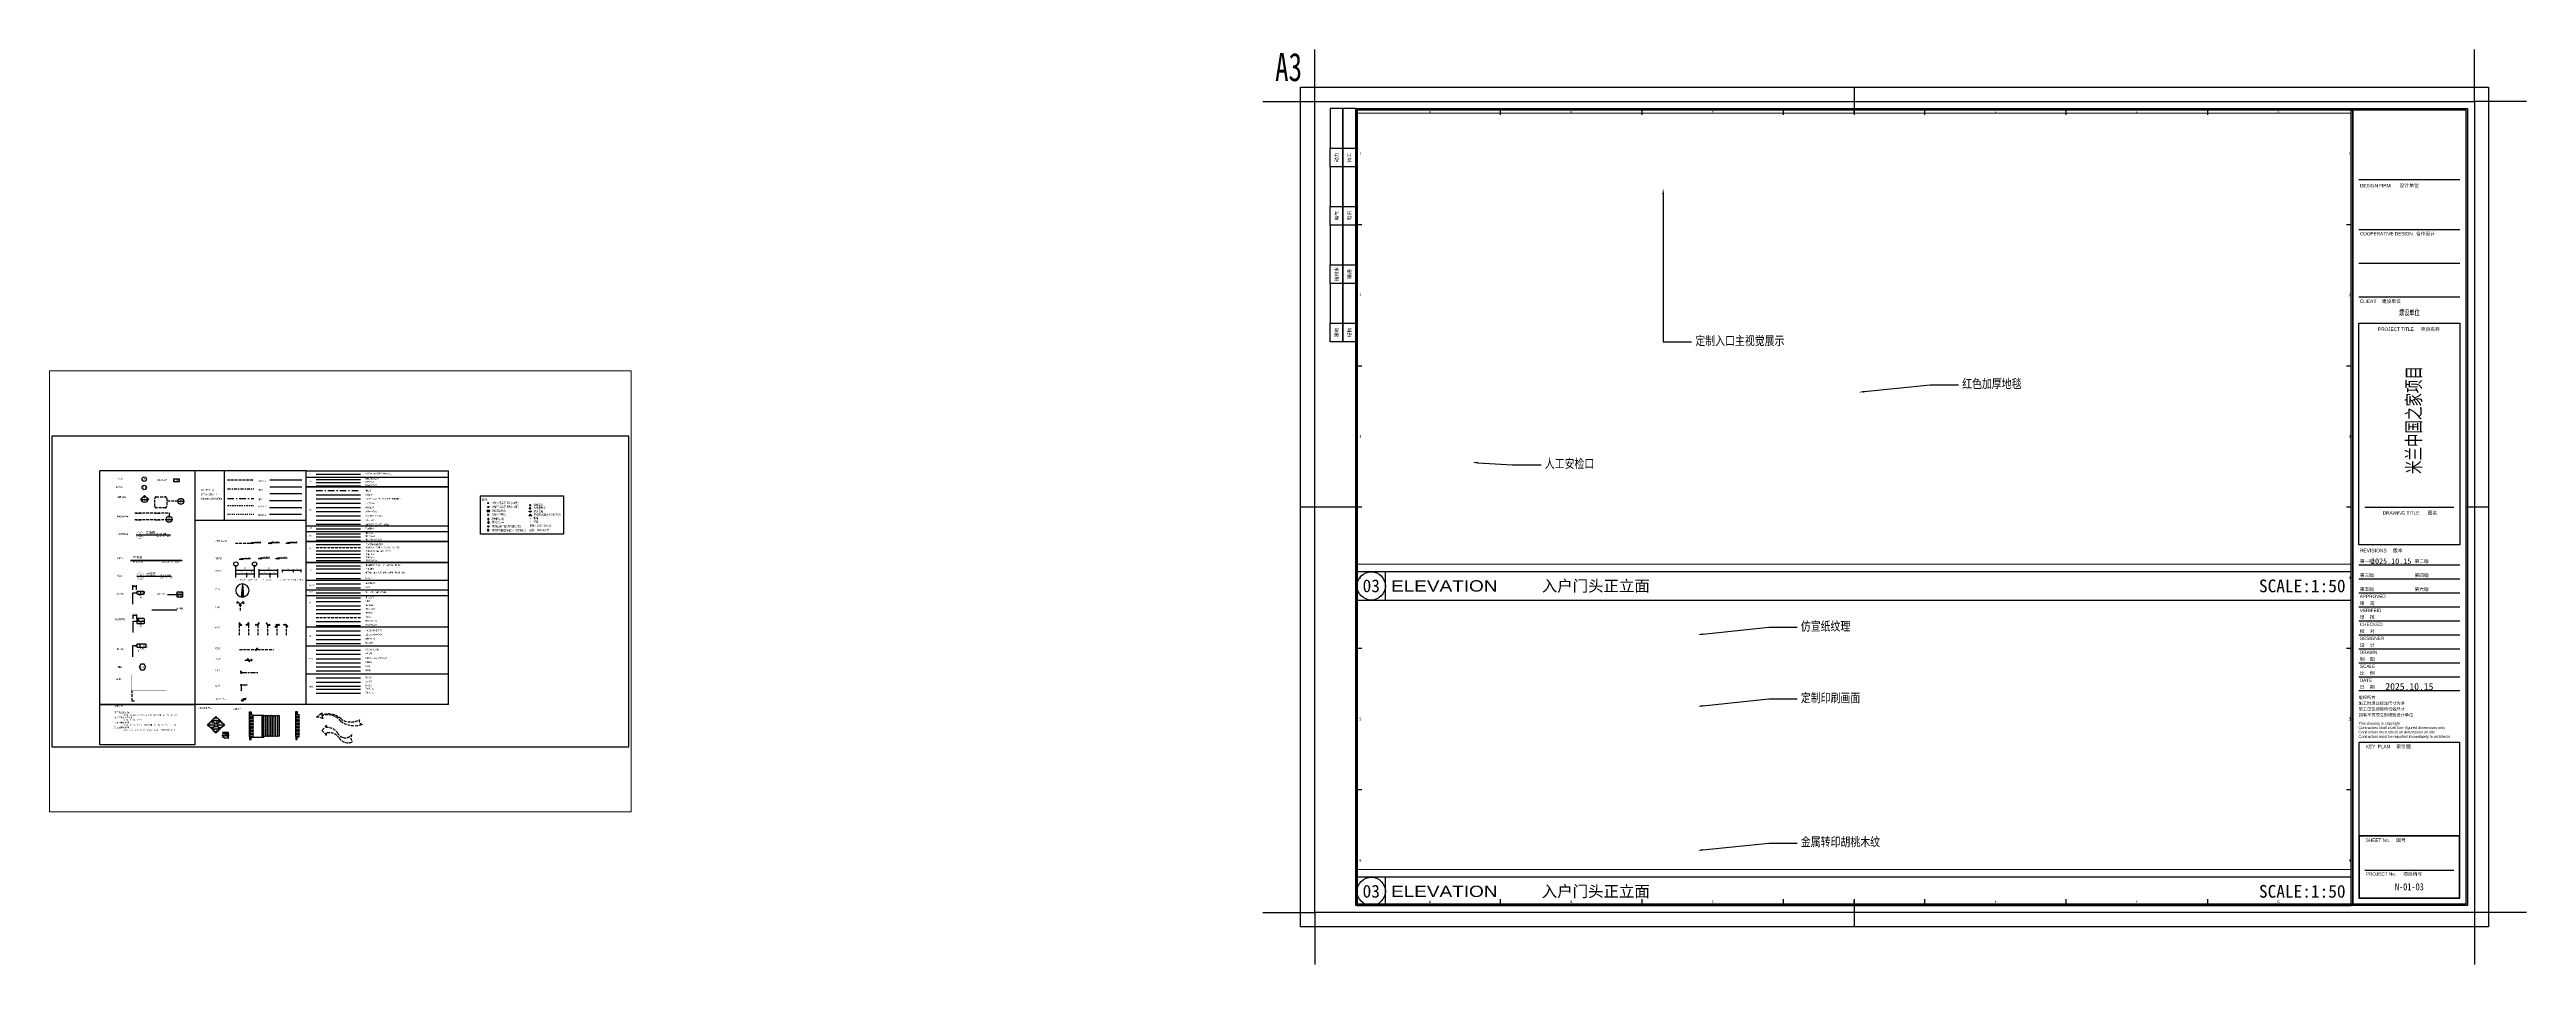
# Paper-space layout '布局1' of a CAD drawing. Header units: millimetres. Extents: x 26 to 901, y -35 to 289.
# The model-space entities are those that its viewports show. They can reach past a viewport. Long polylines and large blocks are cut down to what shows.
import ezdxf
from ezdxf import colors
from ezdxf.entities.mleader import LeaderData, LeaderLine
from ezdxf.enums import TextEntityAlignment as Align
from ezdxf.math import Vec2, Vec3

# ---------------------------------------------------------------- set-up
doc = ezdxf.new("R2010")
doc.units = ezdxf.units.MM
doc.set_wipeout_variables(frame=1)
for name, pattern in [('CENTER', [50.8, 31.75, -6.35, 6.35, -6.35]), ('DASH', [0.35, 0.25, -0.1]), ('DHX3', [0.53, 0.3, -0.1, 0.03, -0.1]), ('DHX6', [1.03, 0.6, -0.2, 0.03, -0.2]), ('LINE0.5', [0.1, 0.04, -0.06]), ('LINE1.2', [0.2, 0.12, -0.08])]:
    doc.linetypes.add(name, pattern=pattern)
doc.layers.get('Defpoints').update_dxf_attribs({"color": 250})
for name, color, linetype in [('00-SURFACE(装饰完成面层)', 6, 'Continuous'), ('0P-FE-SP', 130, 'Continuous'), ('2^3_dim', 55, 'Continuous'), ('A-喷淋', 4, 'Continuous'), ('AR-新建标注50', 50, 'Continuous'), ('AR_拆除墙体及填充86', 86, 'Continuous'), ('AR_新建填充86', 86, 'Continuous'), ('BS-梁结构', 8, 'Continuous'), ('BS-空间标注50', 50, 'Continuous'), ('BS_DOTE_轴线25', 25, 'DHX6'), ('BS_FINISH_完成面151', 151, 'Continuous'), ('BS_FIXTURE_地到顶造型51', 40, 'Continuous'), ('BS_WALL_新墙100', 100, 'Continuous'), ('BS_WINDOW_窗30', 30, 'Continuous'), ('COL_FILL', 8, 'Continuous'), ('COLUMN', 160, 'Continuous'), ('DS-FIXT-厨卫洁具', 31, 'Continuous'), ('DS_AR_地面建筑信息30', 30, 'Continuous'), ('DS_OBJECT_地面固定物51', 40, 'Continuous'), ('DS_WALL_矮墙100', 100, 'Continuous'), ('E 照明开关', 1, 'Continuous'), ('EL_HATCH_立面填充8', 8, 'Continuous'), ('EL_MAJOR_转折粗线100', 100, 'Continuous'), ('EL_MIDDLE_造型中粗线30', 30, 'Continuous'), ('EL_PATTERN_分缝细线136', 136, 'Continuous'), ('EQUIP-箱柜', 3, 'Continuous'), ('EQUIP-通讯', 4, 'Continuous'), ('E弱电插座', 4, 'Continuous'), ('E强电插座', 12, 'Continuous'), ('FC-地面标注50', 50, 'Continuous'), ('FC_HATCH_地面填充8', 8, 'Continuous'), ('FC_PATTERN_地面分缝136', 136, 'Continuous'), ('FF-TEXT', 50, 'Continuous'), ('FF-家具标注50', 50, 'Continuous'), ('FF_DOOR_门扇51', 51, 'Continuous'), ('FF_FURN_活动家具51', 51, 'DASH'), ('FF_LIGHT_地面灯具12', 12, 'Continuous'), ('FF_PLANS_平面杂物86', 86, 'Continuous'), ('FS-喷头', 6, 'Continuous'), ('FSE-报警设备', 6, 'Continuous'), ('FSE-温烟探头', 6, 'Continuous'), ('PIPE-污水', 2, 'TG_W'), ('PIPE-热回水', 1, 'Continuous'), ('PIPE-热给水', 1, 'Continuous'), ('PIPE-给水', 3, 'TG_J'), ('PUB_DIM_标注50', 50, 'Continuous'), ('RC+FF_CURTAIN_窗帘86', 86, 'Continuous'), ('RC+FF_WALLLAMP_壁灯12', 12, 'Continuous'), ('RC-天花灯具标注50', 50, 'Continuous'), ('RC-天花造型标注50', 50, 'Continuous'), ('RC_CEILING_顶面造型30', 30, 'Continuous'), ('RC_EQUIPMENT_顶面设备14', 14, 'Continuous'), ('RC_FURN_吊柜51', 51, 'DASH'), ('RC_HATCH_顶面填充8', 8, 'Continuous'), ('RC_LIGHT_灯具12', 12, 'Continuous'), ('RC_PATTERN_顶面分缝136', 136, 'Continuous'), ('W-图框', 252, 'Continuous'), ('WALL', 160, 'Continuous'), ('WIRE-照明', 60, 'Continuous'), ('YQ_SYMB', 50, 'DASH'), ('消防广播', 6, 'Continuous'), ('消防广播-FS-GB', 6, 'Continuous')]:
    doc.layers.add(name, color=color, linetype=linetype)
doc.layers.add('DEFPOINTS(视图框)', color=250, linetype='Continuous', plot=False)
doc.layers.add('WIPEOUT', color=250, linetype='Continuous', plot=False)
doc.styles.add('-宋体', font='', dxfattribs={"width": 0.8})
doc.styles.add('A2图框$0$WMF-Arial0', font='arial.ttf')
doc.styles.add('A2图框$0$WMF-黑体0', font='simhei.ttf')
doc.styles.add('A2图框$0$ZZ', font='simhei.ttf')
doc.styles.add('CSD常注', font='')
doc.styles.add('GirdWall_雅黑L', font='', dxfattribs={"width": 0.8})
doc.styles.add('NAME-1', font='simhei.ttf')
doc.styles.add('NAME-2', font='swisse.ttf')
doc.styles.get("Standard").update_dxf_attribs({"font": 'arial.ttf'})
doc.styles.add('STYLE3', font='', dxfattribs={"width": 0.8})
doc.styles.add('TG_LINETYPE', font='SIMPLEX', dxfattribs={"width": 0.8, "height": 2, "bigfont": 'HZTXT'})
doc.styles.add('WORD-1', font='', dxfattribs={"width": 0.7})
doc.styles.add('WORD-2', font='simhei.ttf')
doc.styles.add('WORD-3', font='')
doc.styles.add('宋体', font='', dxfattribs={"width": 0.7})
doc.styles.add('黑体', font='simhei.ttf', dxfattribs={"width": 0.7})
doc.styles.get('-宋体').set_extended_font_data('SimSun')
doc.styles.get('CSD常注').set_extended_font_data('SimSun')
doc.styles.get('GirdWall_雅黑L').set_extended_font_data('Microsoft YaHei Light')
doc.styles.get('STYLE3').set_extended_font_data('NSimSun')
doc.styles.get('WORD-1').set_extended_font_data('FangSong_GB2312')
doc.styles.get('WORD-3').set_extended_font_data('SimSun')
doc.styles.get('宋体').set_extended_font_data('SimSun')
doc.linetypes.add('L1', pattern='A,6,-0.24,["L1",Standard,S=1.2,R=0,X=0,Y=-0.6],-1.797', length=8.037)
doc.linetypes.add('L2', pattern='A,6,-0.24,["L2",Standard,S=1.2,R=0,X=0,Y=-0.6],-2.016', length=8.256)
doc.linetypes.add('L3', pattern='A,6,-0.24,["L3",Standard,S=1.2,R=0,X=0,Y=-0.6],-2.029', length=8.269)
doc.linetypes.add('L4', pattern='A,6,-0.24,["L4",Standard,S=1.2,R=0,X=0,Y=-0.6],-2.024', length=8.264)
doc.linetypes.add('LED', pattern='A,6,-0.24,["LED",Standard,S=1.2,R=0,X=0,Y=-0.6],-3.412', length=9.652)
doc.linetypes.add('T5', pattern='A,6,-0.24,["T5",Standard,S=1.2,R=0,X=0,Y=-0.6],-2.129', length=8.369)
doc.linetypes.add('TG_J', pattern='A,2,-0.3,["J",TG_LINETYPE,S=0.1,R=0,X=-0.23,Y=-0.15],0', length=2.3)
doc.linetypes.add('TG_R1', pattern='A,2,-0.6,["R1",TG_LINETYPE,S=0.1,R=0,X=-0.52,Y=-0.15],0', length=2.6)
doc.linetypes.add('TG_RH1', pattern='A,2,-0.6,["RH1",TG_LINETYPE,S=0.1,R=0,X=-0.52,Y=-0.15],0', length=2.6)
doc.linetypes.add('TG_W', pattern='A,2,-0.3,["W",TG_LINETYPE,S=0.1,R=0,X=-0.23,Y=-0.1],0', length=2.3)
doc.linetypes.add('WASTE_LINE', pattern='A,30,-3,["F",Standard,S=2.54,R=0,X=-0.85,Y=-1.27],-3', length=36)
doc.dimstyles.new('DIM_1', dxfattribs={"dimtxt": 2, "dimasz": 1, "dimexe": 1, "dimexo": 0.5, "dimgap": 0, "dimtad": 0, "dimdec": 0, "dimzin": 0, "dimdsep": 46, "dimtxsty": '宋体', "dimblk": 'ARCHTICK', "dimcen": 2.5, "dimclrd": 44, "dimclre": 44, "dimclrt": 256, "dimadec": 0, "dimazin": 0, "dimtfac": 1, "dimtdec": 0, "dimtix": 1, "dimtmove": 2, "dimatfit": 3, "dimldrblk": 'jt', "dimfxl": 5, "dimfxlon": 1, "dimtvp": 1, "dimarcsym": 0})
doc.dimstyles.new('DIM_1.8', dxfattribs={"dimtxt": 1.8, "dimasz": 0.7, "dimexe": 0.8, "dimexo": 0.5, "dimgap": 0, "dimtad": 0, "dimdec": 0, "dimzin": 0, "dimdsep": 46, "dimtxsty": '宋体', "dimblk": 'ARCHTICK', "dimcen": 1.8, "dimclrd": 44, "dimclre": 44, "dimclrt": 256, "dimadec": 0, "dimazin": 0, "dimtfac": 1, "dimtdec": 0, "dimtix": 1, "dimtmove": 2, "dimatfit": 3, "dimldrblk": 'jt', "dimfxl": 3, "dimfxlon": 1, "dimtvp": 1, "dimarcsym": 0})
doc.dimstyles.new('DIM_2.5', dxfattribs={"dimtxt": 2.5, "dimasz": 1, "dimexe": 1, "dimexo": 0.5, "dimgap": 0, "dimtad": 0, "dimdec": 0, "dimzin": 0, "dimdsep": 46, "dimtxsty": '宋体', "dimblk": 'ARCHTICK', "dimcen": 2.5, "dimclrd": 44, "dimclre": 44, "dimclrt": 256, "dimadec": 0, "dimazin": 0, "dimtfac": 1, "dimtdec": 0, "dimtix": 1, "dimtmove": 2, "dimatfit": 3, "dimldrblk": 'jt', "dimfxl": 5, "dimfxlon": 1, "dimtvp": 1, "dimarcsym": 0})

# ---------------------------------------------------------------- blocks, each defined once
blk = doc.blocks.new('A3 图框')
at = {"layer": 'W-图框', "ltscale": 0.5}
h = blk.add_hatch(color=161, dxfattribs=at)
h.paths.add_polyline_path([(-400.5, 289.47), (-7.5, 289.47), (-7.5, 7.5), (-400.5, 7.5)])
h.paths.add_polyline_path([(-400, 288.97), (-8, 288.97), (-8, 8), (-400, 8)], flags=16)
at = {"layer": 'W-图框', "linetype": 'ByBlock'}
blk.add_hatch(color=161, dxfattribs=at).paths.add_polyline_path([(-48.57, 288.97), (-48, 288.97), (-48, 8), (-48.57, 8)])
h = blk.add_hatch(color=161, dxfattribs=at)
h.paths.add_polyline_path([(-45.74, 10.26), (-10.26, 10.26), (-10.26, 31.98), (-45.74, 31.98)], flags=16)
h.paths.add_polyline_path([(-45.88, 10.12), (-10.12, 10.12), (-10.12, 32.12), (-45.88, 32.12)])
at = {"layer": 'W-图框', "color": 7}
for p, q in [((-349.28, 287.27), (-349.28, 288.97)), ((-299.28, 287.27), (-299.28, 288.97)), ((-249.28, 287.27), (-249.28, 288.97)), ((-224.28, 296.97), (-224.28, 287.27)), ((-199.28, 287.27), (-199.28, 288.97)), ((-149.28, 287.27), (-149.28, 288.97)), ((-99.28, 287.27), (-99.28, 288.97)), ((-400, 248.48), (-398.3, 248.48)), ((-50.26, 248.48), (-48.57, 248.48)), ((-400, 198.48), (-398.3, 198.48)), ((-50.26, 198.48), (-48.57, 198.48)), ((-398.3, 148.48), (-420, 148.48)), ((-48.57, 148.48), (-50.26, 148.48)), ((0, 148.48), (-8, 148.48)), ((-400, 98.48), (-398.3, 98.48)), ((-50.26, 98.48), (-48.57, 98.48)), ((-400, 48.48), (-398.3, 48.48)), ((-50.26, 48.48), (-48.57, 48.48)), ((-349.28, 8), (-349.28, 9.7)), ((-299.28, 8), (-299.28, 9.7)), ((-249.28, 8), (-249.28, 9.7)), ((-224.28, 9.7), (-224.28, 0)), ((-199.28, 8), (-199.28, 9.7)), ((-149.28, 8), (-149.28, 9.7)), ((-99.28, 8), (-99.28, 9.7))]:
    blk.add_line(p, q, dxfattribs=at)
at = {"layer": 'W-图框', "ltscale": 0.01}
for p, q in [((-10.12, 264.22), (-45.88, 264.22)), ((-10.12, 264.22), (-45.88, 264.22)), ((-10.12, 264.22), (-45.88, 264.22)), ((-10.12, 246.55), (-45.88, 246.55)), ((-10.12, 234.61), (-45.88, 234.61)), ((-10.12, 222.67), (-45.88, 222.67))]:
    blk.add_line(p, q, dxfattribs=at)
at = {"layer": 'W-图框', "linetype": 'ByBlock', "ltscale": 0.01}
for p, q in [((-43.76, 148.48), (-12.24, 148.48)), ((-45.88, 128.05), (-10.12, 128.05)), ((-45.88, 123.1), (-10.12, 123.1)), ((-45.88, 118.15), (-10.12, 118.15)), ((-45.88, 113.2), (-10.12, 113.2)), ((-45.88, 108.25), (-10.12, 108.25)), ((-45.88, 103.3), (-10.12, 103.3)), ((-45.88, 98.35), (-10.12, 98.35)), ((-45.88, 93.4), (-10.12, 93.4)), ((-45.88, 88.45), (-10.12, 88.45)), ((-45.88, 83.51), (-10.12, 83.51)), ((-43.76, 20.02), (-12.24, 20.02))]:
    blk.add_line(p, q, dxfattribs=at)
at = {"layer": 'W-图框', "color": 1, "ltscale": 0.01}
for points in [[(-433.38, 291.97), (-415, 291.97), (-415, 310.35)], [(13.38, 291.97), (-5, 291.97), (-5, 310.35)], [(-433.38, 5), (-415, 5), (-415, -13.38)], [(13.38, 5), (-5, 5), (-5, -13.38)]]:
    blk.add_lwpolyline(points, dxfattribs=at)
at = {"layer": 'W-图框', "color": 251, "ltscale": 0.01}
for points in [[(-420, 296.97), (0, 296.97), (0, 0), (-420, 0)], [(-415, 291.97), (-5, 291.97), (-5, 5), (-415, 5)]]:
    blk.add_lwpolyline(points, close=True, dxfattribs=at)
at = {"layer": 'W-图框', "color": 161, "linetype": 'ByBlock'}
for points in [[(-409.5, 289.47), (-409.5, 275.47), (-405, 275.47), (-405, 289.47)], [(-405, 289.47), (-405, 275.47), (-400.5, 275.47), (-400.5, 289.47)], [(-400.5, 289.47), (-7.5, 289.47), (-7.5, 7.5), (-400.5, 7.5)], [(-400, 288.97), (-400, 8), (-48, 8), (-48, 288.97)], [(-400, 288.97), (-8, 288.97), (-8, 8), (-400, 8)], [(-48.57, 288.97), (-48, 288.97), (-48, 8), (-48.57, 8)], [(-8, 8), (-48, 8), (-48, 288.97), (-8, 288.97)], [(-409.5, 268.83), (-409.5, 275.47), (-405, 275.47), (-405, 268.83)], [(-405, 268.83), (-405, 275.47), (-400.5, 275.47), (-400.5, 268.83)], [(-409.5, 268.83), (-409.5, 254.83), (-405, 254.83), (-405, 268.83)], [(-405, 268.83), (-405, 254.83), (-400.5, 254.83), (-400.5, 268.83)], [(-409.5, 248.2), (-409.5, 254.83), (-405, 254.83), (-405, 248.2)], [(-405, 248.2), (-405, 254.83), (-400.5, 254.83), (-400.5, 248.2)], [(-409.5, 248.2), (-409.5, 234.2), (-405, 234.2), (-405, 248.2)], [(-405, 248.2), (-405, 234.2), (-400.5, 234.2), (-400.5, 248.2)], [(-409.5, 227.56), (-409.5, 234.2), (-405, 234.2), (-405, 227.56)], [(-405, 227.56), (-405, 234.2), (-400.5, 234.2), (-400.5, 227.56)], [(-409.5, 227.56), (-409.5, 213.56), (-405, 213.56), (-405, 227.56)], [(-405, 227.56), (-405, 213.56), (-400.5, 213.56), (-400.5, 227.56)], [(-409.5, 206.92), (-409.5, 213.56), (-405, 213.56), (-405, 206.92)], [(-405, 206.92), (-405, 213.56), (-400.5, 213.56), (-400.5, 206.92)], [(-45.88, 213.48), (-10.12, 213.48), (-10.12, 135.12), (-45.88, 135.12)], [(-45.88, 32.12), (-10.12, 32.12), (-10.12, 65.12), (-45.88, 65.12)], [(-45.88, 32.12), (-10.12, 32.12), (-10.12, 65.12), (-45.88, 65.12)], [(-45.88, 10.12), (-10.12, 10.12), (-10.12, 32.12), (-45.88, 32.12)], [(-45.74, 10.26), (-10.26, 10.26), (-10.26, 31.98), (-45.74, 31.98)]]:
    blk.add_lwpolyline(points, close=True, dxfattribs=at)
at = {"layer": 'DEFPOINTS(视图框)', "lineweight": 0, "style": 'WORD-1', "width": 0.7}
blk.add_text('A3', height=10, dxfattribs=at).set_placement((-424.23, 304.16), align=Align.MIDDLE_CENTER)
at = {"layer": 'W-图框', "lineweight": 0, "ltscale": 150, "style": 'A2图框$0$ZZ'}
for s, p in [('A', (-374.28, 288.14)), ('B', (-324.28, 288.14)), ('C', (-274.28, 288.14)), ('D', (-224.28, 288.14)), ('E', (-174.28, 288.14)), ('F', (-124.28, 288.14)), ('G', (-74.28, 288.14)), ('1', (-398.86, 273.48)), ('1', (-49.12, 273.48)), ('2', (-398.86, 223.48)), ('2', (-49.12, 223.48)), ('3', (-398.86, 173.48)), ('3', (-49.12, 173.48)), ('4', (-398.86, 123.48)), ('4', (-49.12, 123.48)), ('5', (-398.86, 73.48)), ('5', (-49.12, 73.48)), ('6', (-398.86, 23.48)), ('6', (-49.12, 23.48)), ('A', (-374.28, 8.86)), ('B', (-324.28, 8.86)), ('C', (-274.28, 8.86)), ('D', (-224.28, 8.86)), ('E', (-174.28, 8.86)), ('F', (-124.28, 8.86)), ('G', (-74.28, 8.86))]:
    blk.add_text(s, height=1.02, dxfattribs=at).set_placement(p, align=Align.MIDDLE)
at = {"layer": 'W-图框', "lineweight": 0, "style": 'A2图框$0$WMF-黑体0'}
for s, p in [('动力', (-407.25, 272.15)), ('校工', (-402.75, 272.15)), ('电气', (-407.25, 251.52)), ('电讯', (-402.75, 251.52)), ('给排水', (-407.25, 230.88)), ('暖通', (-402.75, 230.88)), ('建筑', (-407.25, 210.24)), ('结构', (-402.75, 210.24))]:
    blk.add_text(s, height=1.2, rotation=90, dxfattribs=at).set_placement(p, align=Align.MIDDLE)
at = {"layer": 'W-图框', "lineweight": 0, "style": 'A2图框$0$WMF-Arial0', "width": 0.9}
for s, height, p in [('DESIGN FIRM  ', 1.2, (-45.45, 261.61)), ('COOPERATIVE DESIGN', 1.2, (-45.53, 244.57)), ('CLIENT', 1.2, (-45.53, 220.69)), ('PROJECT TITLE    ', 1.2, (-39.09, 210.8)), ('DRAWING TITLE    ', 1.2, (-37.42, 145.8)), ('REVISIONS  ', 1.2727, (-45.53, 132.44)), ('APPROVED', 1.2, (-45.53, 116.26)), ('VERIFEID', 1.2, (-45.53, 111.31)), ('CHECKED', 1.2, (-45.53, 106.36)), ('DESIGNER', 1.2, (-45.53, 101.41)), ('DRAWN', 1.2, (-45.53, 96.47)), ('SCALE  ', 1.2, (-45.53, 91.52)), ('DATE  ', 1.2, (-45.53, 86.57)), ('KEY  PLAN', 1.2, (-43.4, 63.14)), ('SHEET No.', 1.2, (-43.4, 30)), ('PROJECT No.', 1.2, (-43.4, 18.04))]:
    blk.add_text(s, height=height, dxfattribs=at).set_placement(p)
at = {"layer": 'W-图框', "lineweight": 0}
for s, height, style, p in [('              设计单位', 1.2378, '黑体', (-45.1, 261.61)), ('         建设单位', 1.2, 'A2图框$0$WMF-黑体0', (-46.17, 220.69)), ('                项目名称', 1.2, 'A2图框$0$WMF-黑体0', (-38.98, 210.8)), ('                图名', 1.2, 'A2图框$0$WMF-黑体0', (-36.55, 145.8)), ('            版本', 1.2727, 'A2图框$0$WMF-黑体0', (-45.84, 132.44)), ('第一版', 1.2, 'A2图框$0$WMF-黑体0', (-45.53, 128.7)), ('第三版', 1.2, 'A2图框$0$WMF-黑体0', (-45.53, 123.75)), ('第二版', 1.2, 'A2图框$0$WMF-黑体0', (-26.19, 128.7)), ('第四版', 1.2, 'A2图框$0$WMF-黑体0', (-26.19, 123.75)), ('第五版', 1.2, 'A2图框$0$WMF-黑体0', (-45.53, 118.8)), ('审  定', 1.2, 'A2图框$0$WMF-黑体0', (-45.53, 113.85)), ('第六版', 1.2, 'A2图框$0$WMF-黑体0', (-26.19, 118.8)), ('校  对', 1.2, 'A2图框$0$WMF-黑体0', (-45.53, 103.95)), ('审  核', 1.2, 'A2图框$0$WMF-黑体0', (-45.53, 108.9)), ('设  计', 1.2, 'A2图框$0$WMF-黑体0', (-45.53, 99)), ('制  图', 1.2, 'A2图框$0$WMF-黑体0', (-45.53, 94.06)), ('比  例', 1.2, 'A2图框$0$WMF-黑体0', (-45.53, 89.11)), ('版权所有', 1.06, 'A2图框$0$WMF-黑体0', (-45.93, 80.57)), ('施工时须以标注尺寸为准', 1.0596, 'A2图框$0$WMF-黑体0', (-45.93, 78.51)), ('日  期', 1.2, 'A2图框$0$WMF-黑体0', (-45.53, 84.16)), ('Contractors shall work form figured dimensions only', 0.9536, 'A2图框$0$WMF-Arial0', (-45.97, 69.95)), ('施工单位须现场校验尺寸', 1.0596, 'A2图框$0$WMF-黑体0', (-45.93, 76.45)), ('This drawing is copyright', 0.9536, 'A2图框$0$WMF-Arial0', (-45.91, 71.5)), ('如有不符须立即通知设计单位', 1.0596, 'A2图框$0$WMF-黑体0', (-45.93, 74.38)), ('Contractors must check all dimensions on site', 0.9536, 'A2图框$0$WMF-Arial0', (-45.97, 68.37)), ('Contractors must be reported immediately to architects', 0.9536, 'A2图框$0$WMF-Arial0', (-45.97, 66.79)), ('           索引图', 1.2, 'A2图框$0$WMF-黑体0', (-42.95, 63.14)), ('           图号', 1.2, 'A2图框$0$WMF-黑体0', (-42.95, 30)), ('              项目编号', 1.2, 'A2图框$0$WMF-黑体0', (-43.37, 18.04))]:
    blk.add_text(s, height=height, dxfattribs=dict(at, style=style)).set_placement(p)
at = {"layer": 'W-图框', "lineweight": 0, "style": 'A2图框$0$WMF-黑体0'}
blk.add_text('合作设计', height=1.2, dxfattribs=at).set_placement((-18.96, 244.57), align=Align.RIGHT)
at = {"layer": 'W-图框', "color": 35, "lineweight": 0, "style": 'WORD-2'}
blk.add_attdef('2013.09.01', text='', height=1.2, dxfattribs=at).set_placement((-28, 84.92), align=Align.MIDDLE)
blk = doc.blocks.new('*U90')
at = {"color": 4}
blk.add_line((10, 0), (10, 10), dxfattribs=at)
blk.add_lwpolyline([(0, 0), (351.43, 0), (351.43, 10), (0, 10)], close=True, dxfattribs=at)
at = {"color": 1, "ltscale": 250}
blk.add_circle((5, 5), 5, dxfattribs=at)
at = {"color": 2, "style": 'NAME-1'}
blk.add_attdef('FF', text='', height=4.5, dxfattribs=at).set_placement((5, 5), align=Align.MIDDLE)
at = {"color": 2, "style": 'NAME-2', "width": 1.2}
blk.add_attdef('PLAN', text='', height=4.5, dxfattribs=at).set_placement((12, 5), align=Align.MIDDLE_LEFT)
at = {"color": 2, "style": 'NAME-1'}
blk.add_attdef('平面布置图', text='', height=4.5, dxfattribs=at).set_placement((40.86, 5), align=Align.MIDDLE_LEFT)
blk.add_attdef('SCALE1:100/比例1:100', text='', height=4.5, dxfattribs=at).set_placement((349.43, 5), align=Align.MIDDLE_RIGHT)
blk = doc.blocks.new('*U55')
blk.add_wipeout([(3.8, 1.4), (4, 0.2), (3.9, -1.1), (3.3, -2.2), (2.5, -3.1), (1.4, -3.8), (0.2, -4), (-1.1, -3.9), (-2.2, -3.3), (-3.1, -2.5), (-3.8, -1.4), (-4, -0.2), (-3.9, 1.1), (-3.3, 2.2), (-2.5, 3.1), (-1.4, 3.8), (-0.2, 4), (1.1, 3.9), (2.2, 3.3), (3.1, 2.5)]).dxf.layer = 'WIPEOUT'
h = blk.add_hatch(color=8)
edge = h.paths.add_edge_path()
edge.add_line((4, 0), (5.7, 0))
edge.add_line((5.7, 0), (0, 5.7))
edge.add_line((0, 5.7), (-5.7, 0))
edge.add_line((-5.7, 0), (-4, 0))
edge.add_arc((0, 0), 4, 0, 180, ccw=False)
blk.add_line((-4, 0), (4, 0))
for points in [[(4, 0), (5.7, 0), (0, 5.7), (-5.7, 0), (-4, 0, -1)], [(-2.8, 2.8, -0.414214), (2.8, 2.8), (0, 5.7), (-2.8, 2.8)]]:
    blk.add_lwpolyline(points, format="xyb", close=True)
blk.add_circle((0, 0), 4)
at = {"color": 0, "linetype": 'ByBlock', "style": '宋体'}
blk.add_attdef('1', text='', height=3, dxfattribs=at).set_placement((0, 0.6), align=Align.CENTER)
at = {"color": 0, "linetype": 'ByBlock', "style": '宋体', "width": 0.6}
blk.add_attdef('2', text='', height=2, dxfattribs=at).set_placement((-0.1, -2.8), align=Align.CENTER)
blk = doc.blocks.new('_ArchTick')
at = {"const_width": 0.2}
blk.add_lwpolyline([(-0.5, -0.5), (0.5, 0.5)], dxfattribs=at)
blk = doc.blocks.new('jt')
at = {"color": 0}
blk.add_line((-0.2, 0), (-1, 0), dxfattribs=at)
at = {"color": 0, "linetype": 'ByBlock'}
for points in [[(-0.8, 0.6), (-0.5, 0.8), (-0.2, 0), (0, 0)], [(-0.8, -0.6), (-0.5, -0.8), (-0.2, 0), (0, 0)]]:
    blk.add_solid(points, dxfattribs=at)
blk = doc.blocks.new('*D78')
at = {"layer": 'Defpoints', "color": 0, "transparency": 16777216}
for p in [(2693.8, 1506.5), (2678.8, 1501.1), (2693.8, 1501.1)]:
    blk.add_point(p, dxfattribs=at)
at = {"layer": 'PUB_DIM_标注50', "color": 44, "lineweight": -2, "transparency": 16777216}
for p, q in [((2678.8, 1501.6), (2678.8, 1507.5)), ((2678.8, 1506.5), (2693.8, 1506.5)), ((2693.8, 1501.6), (2693.8, 1507.5))]:
    blk.add_line(p, q, dxfattribs=at)
at = {"layer": 'PUB_DIM_标注50', "color": 44, "lineweight": -2, "transparency": 16777216, "rotation": 180}
blk.add_blockref('_ArchTick', (2678.8, 1506.5), dxfattribs=at)
at = {"layer": 'PUB_DIM_标注50', "color": 44, "lineweight": -2, "transparency": 16777216}
blk.add_blockref('_ArchTick', (2693.8, 1506.5), dxfattribs=at)
at = {"layer": 'PUB_DIM_标注50', "transparency": 16777216, "insert": (2686.3, 1509), "char_height": 2.5, "attachment_point": 5, "style": '宋体'}
blk.add_mtext('15', dxfattribs=at)
blk = doc.blocks.new('门图标')
at = {"color": 12, "linetype": 'ByBlock'}
blk.add_lwpolyline([(0, 8), (-2.3, 4), (0, 0), (4.6, 0), (6.9, 4), (4.6, 8)], close=True, dxfattribs=at)
at = {"color": 0, "linetype": 'ByBlock', "lineweight": -2, "style": '-宋体', "width": 0.8}
blk.add_attdef('NO', text='', height=3, dxfattribs=at).set_placement((2.6, 4), align=Align.MIDDLE)
blk = doc.blocks.new('对称图标')
for points in [[(-5, 1), (-2.2, 2.2), (-3.8, 3.8)], [(2.2, 2.2), (5, 1), (3.8, 3.8)]]:
    blk.add_hatch(color=0).paths.add_polyline_path(points)
at = {"color": 0, "linetype": 'ByBlock'}
for p, q in [((-3.8, 3.8), (-5, 1)), ((-2.2, 2.2), (-5, 1)), ((-3.8, 3.8), (1.8, -1.8)), ((3.8, 3.8), (-1.8, -1.8)), ((2.2, 2.2), (5, 1)), ((3.8, 3.8), (5, 1))]:
    blk.add_line(p, q, dxfattribs=at)
blk = doc.blocks.new('指北针')
at = {"linetype": 'ByBlock'}
blk.add_hatch(color=0, dxfattribs=at).paths.add_polyline_path([(0, 17.4), (-1.6, -0.4), (0, 0)])
at = {"color": 0, "linetype": 'ByBlock'}
for p, q in [((0, 17.4), (-1.6, -0.4)), ((-1.6, -0.4), (0, 0)), ((0, 17.4), (1.6, -0.4)), ((0, 17.4), (0, 0)), ((1.6, -0.4), (0, 0))]:
    blk.add_line(p, q, dxfattribs=at)
blk.add_ellipse((0, 8.4), major_axis=(-6.36, 6.36), ratio=1, start_param=3.926991, end_param=10.210176, dxfattribs=at)
blk = doc.blocks.new('*U47')
at = {"color": 0, "linetype": 'DASH'}
blk.add_lwpolyline([(0, -46.5), (0, 0)], dxfattribs=at)
at = {"color": 0, "linetype": 'DHX3'}
blk.add_lwpolyline([(0, 0), (5, 0)], dxfattribs=at)
at = {"color": 0, "const_width": 0.3}
for points in [[(1.5, -19.7), (1.5, -11.7)], [(1.5, -45.5), (1.5, -37.5)]]:
    blk.add_lwpolyline(points, dxfattribs=at)
blk = doc.blocks.new('指示符')
at = {"color": 0, "linetype": 'ByBlock'}
for p, q in [((-10.2, 0), (-6, 0)), ((-4.2, 0), (-0.5, 0)), ((0, 0), (-1.4, 1.4)), ((-1.4, 1.4), (-0.5, 0)), ((0, 0), (-1.4, -1.4)), ((-1.4, -1.4), (-0.5, 0))]:
    blk.add_line(p, q, dxfattribs=at)
for centre, major_axis, start_param, end_param in [((-6, 0.9), (-0.641, 0.641), 4.00469, 8.626046), ((-17.3, 0), (-8.67, 8.67), 3.924921, 4.00469), ((7.2, 0), (8.67, -8.67), 3.924921, 4.00469), ((-4.1, -0.9), (0.641, -0.641), 4.00469, 8.626046)]:
    blk.add_ellipse(centre, major_axis=major_axis, ratio=1, start_param=start_param, end_param=end_param, dxfattribs=at)
blk = doc.blocks.new('对中符')
at = {"linetype": 'ByBlock'}
for points in [[(0.2, 3.5), (0.1, 3.5), (0, 3.5), (-0.1, 3.5), (-0.2, 3.4), (-0.3, 3.4), (-0.3, 3.3), (-0.4, 3.2), (-0.4, 3.1), (-0.5, 3), (-0.5, 2.9), (-0.5, 2.8), (-0.6, 2.7), (-0.6, 2.5), (-0.6, 2.4), (-0.6, 2.2), (-0.6, 2.1), (-0.6, 2), (-0.6, 1.8), (-0.6, 1.7), (-0.5, 1.6), (-0.5, 1.5), (-0.5, 1.4), (-0.4, 1.3), (-0.4, 1.2), (-0.3, 1.1), (-0.2, 1.1), (-0.1, 1), (0.2, 1), (0.3, 1), (0.5, 1), (0.7, 1.2), (0.7, 1.2), (0.6, 1.3), (0.4, 1.1), (0.2, 1.1), (0, 1.1), (-0.2, 1.2), (-0.2, 1.3), (-0.3, 1.4), (-0.3, 1.5), (-0.3, 1.6), (-0.4, 1.7), (-0.4, 1.8), (-0.4, 2), (-0.4, 2.1), (-0.4, 2.3), (-0.4, 2.4), (-0.4, 2.5), (-0.4, 2.6), (-0.4, 2.8), (-0.3, 2.9), (-0.3, 3), (-0.3, 3.1), (-0.2, 3.2), (-0.1, 3.3), (-0.1, 3.4), (0, 3.4), (0.1, 3.4), (0.5, 3.5), (0.4, 3.5), (0.3, 3.5), (0.3, 3.5)], [(0.6, 2.4), (0, 2.4), (0, 2.3), (0.1, 2.3), (0.2, 2.3), (0.2, 2.2), (0.2, 0.1), (0.2, 0), (0.1, 0), (0.5, 0), (0.4, 0), (0.4, 0.1), (0.4, 2.2), (0.4, 2.3), (0.5, 2.3), (0.6, 2.3)], [(1.2, 0.5), (1.2, 0.5), (1.2, 0.3), (1.1, 0.2), (1.1, 0.1), (1, 0.1), (0.9, 0), (0.8, 0), (0.5, 0), (0.1, 0), (0, 0), (0, -0.1), (1.2, -0.1), (1.3, 0.5)], [(0.6, 3.4), (0.5, 3.5), (0.5, 3.5), (0.1, 3.4), (0.2, 3.4), (0.3, 3.4), (0.4, 3.4), (0.4, 3.3), (0.5, 3.2), (0.5, 3.1), (0.6, 3), (0.6, 2.9), (0.7, 2.9)]]:
    blk.add_hatch(color=0, dxfattribs=at).paths.add_polyline_path(points)
at = {"color": 0, "linetype": 'ByBlock', "lineweight": 0}
for points in [[(0.2, 3.5), (0.1, 3.5), (0, 3.5), (-0.1, 3.5), (-0.2, 3.4), (-0.3, 3.4), (-0.3, 3.3), (-0.4, 3.2), (-0.4, 3.1), (-0.5, 3), (-0.5, 2.9), (-0.5, 2.8), (-0.6, 2.7), (-0.6, 2.5), (-0.6, 2.4), (-0.6, 2.2), (-0.6, 2.1), (-0.6, 2), (-0.6, 1.8), (-0.6, 1.7), (-0.5, 1.6), (-0.5, 1.5), (-0.5, 1.4), (-0.4, 1.3), (-0.4, 1.2), (-0.3, 1.1), (-0.2, 1.1), (-0.1, 1), (0.2, 1), (0.3, 1), (0.5, 1), (0.7, 1.2), (0.7, 1.2), (0.6, 1.3), (0.4, 1.1), (0.2, 1.1), (0, 1.1), (-0.2, 1.2), (-0.2, 1.3), (-0.3, 1.4), (-0.3, 1.5), (-0.3, 1.6), (-0.4, 1.7), (-0.4, 1.8), (-0.4, 2), (-0.4, 2.1), (-0.4, 2.3), (-0.4, 2.4), (-0.4, 2.5), (-0.4, 2.6), (-0.4, 2.8), (-0.3, 2.9), (-0.3, 3), (-0.3, 3.1), (-0.2, 3.2), (-0.1, 3.3), (-0.1, 3.4), (0, 3.4), (0.1, 3.4), (0.5, 3.5), (0.4, 3.5), (0.3, 3.5), (0.3, 3.5)], [(0.6, 2.4), (0, 2.4), (0, 2.3), (0.1, 2.3), (0.2, 2.3), (0.2, 2.2), (0.2, 0.1), (0.2, 0), (0.1, 0), (0.5, 0), (0.4, 0), (0.4, 0.1), (0.4, 2.2), (0.4, 2.3), (0.5, 2.3), (0.6, 2.3)], [(1.2, 0.5), (1.2, 0.5), (1.2, 0.3), (1.1, 0.2), (1.1, 0.1), (1, 0.1), (0.9, 0), (0.8, 0), (0.5, 0), (0.1, 0), (0, 0), (0, -0.1), (1.2, -0.1), (1.3, 0.5)], [(0.6, 3.4), (0.5, 3.5), (0.5, 3.5), (0.1, 3.4), (0.2, 3.4), (0.3, 3.4), (0.4, 3.4), (0.4, 3.3), (0.5, 3.2), (0.5, 3.1), (0.6, 3), (0.6, 2.9), (0.7, 2.9)]]:
    blk.add_lwpolyline(points, close=True, dxfattribs=at)
blk = doc.blocks.new('起铺点')
at = {"linetype": 'ByBlock'}
h = blk.add_hatch(color=0, dxfattribs=at)
edge = h.paths.add_edge_path()
edge.add_arc((0, 0), 0.72, 0, 360)
for points in [[(4.2, 0), (4.2, -0.7), (7.9, 0)], [(0, -4.2), (0.7, -4.2), (0, -7.9)]]:
    blk.add_hatch(color=0, dxfattribs=at).paths.add_polyline_path(points)
at = {"color": 0, "linetype": 'ByBlock'}
for p, q in [((0, 0), (7.9, 0)), ((0, 0), (0, -7.9)), ((7.9, 0), (4.2, -0.7)), ((4.2, -0.7), (4.2, 0)), ((0.7, -4.2), (0, -4.2)), ((0, -7.9), (0.7, -4.2))]:
    blk.add_line(p, q, dxfattribs=at)
blk.add_circle((0, 0), 0.72, dxfattribs=at)
blk = doc.blocks.new('家具图标')
at = {"color": 30, "linetype": 'ByBlock'}
blk.add_line((3.6, 0), (3.6, 5), dxfattribs=at)
blk.add_lwpolyline([(13.6, 5), (-2.4, 5), (-2.4, 0), (13.6, 0)], close=True, dxfattribs=at)
at = {"color": 0, "style": '-宋体', "width": 0.8, "flags": 8}
blk.add_attdef('左', text='', height=2.5, dxfattribs=at).set_placement((-3, -1), align=Align.RIGHT)
for tag, p, height in [('PT', (-1.1, 1.1), 3), ('右', (14.4, -1), 2.5), ('下1', (-3.2, -4.1), 2.5), ('下2', (-3.2, -8.1), 2.5)]:
    blk.add_attdef(tag, p, '', height=height, dxfattribs=at)
blk = doc.blocks.new('*U24')
at = {"linetype": 'ByBlock'}
blk.add_hatch(color=256, dxfattribs=at).paths.add_polyline_path([(2.6, 1.2), (4.2, 0), (5.9, 1.2)])
blk.add_line((6.8, 0), (0, 0), dxfattribs=at)
blk.add_lwpolyline([(19.3, 1.2), (2.6, 1.2), (4.2, 0), (5.9, 1.2)], dxfattribs=at)
at = {"color": 0, "linetype": 'ByBlock', "style": '宋体'}
blk.add_attdef('A', (5.7, 1.8, 0), '', height=2.5, dxfattribs=at)
blk = doc.blocks.new('A$C1F2F087B')
h = blk.add_hatch()
h.set_pattern_fill('ANSI31', color=256, scale=3, style=0)
h.set_pattern_definition([(45, (-253.91373, -162.17074), (-0.26516504, 0.26516504), [])])
h.paths.add_polyline_path([(2.7, 1.8), (2.7, 3.6), (0, 3.6), (0, 1.8)])
h = blk.add_hatch()
h.set_pattern_fill('ANSI31', color=256, scale=3, style=0)
h.set_pattern_definition([(45, (-253.31373, -162.17074), (-0.26516504, 0.26516504), [])])
h.paths.add_polyline_path([(6, 0), (6, 1.8), (3.3, 1.8), (3.3, 0)])
blk.add_lwpolyline([(0, 1.8), (3, 1.8), (3, 0), (6, 0)])
blk = doc.blocks.new('A$C2DA734BE')
at = {"ltscale": 0.02}
blk.add_circle((3, 3), 3, dxfattribs=at)
at = {"color": 0, "linetype": 'ByBlock', "style": '-宋体', "width": 0.8}
blk.add_attdef('NO', text='', height=3, dxfattribs=at).set_placement((3.1, 2.9), align=Align.MIDDLE)
blk = doc.blocks.new('*U60')
blk.add_line((-4, 0), (4, 0))
blk.add_circle((0, 0), 4)
blk = doc.blocks.new('*U22')
at = {"linetype": 'ByBlock'}
blk.add_line((0, 3.6), (69.7, 3.6), dxfattribs=at)
at = {"linetype": 'ByBlock', "const_width": 0.5}
blk.add_lwpolyline([(0, 4.8), (69.7, 4.8)], dxfattribs=at)
at = {"linetype": 'ByBlock', "char_height": 2, "attachment_point": 1, "style": '黑体'}
for s, insert, width in [('{\\W2.5;PLAN}', (3.4, 2.7), 22.205), ('{\\fSimSun|b0|i0|c134|p2;\\W1.5;SCALE}', (42.6, 2.7), 11.134)]:
    blk.add_mtext(s, dxfattribs=dict(at, insert=insert, width=width))
at = {"color": 0, "linetype": 'ByBlock', "style": '宋体'}
for tag, p, height in [('平面图', (3.1, 6.4), 3), ('1：100', (54.7, 0.6), 2.5)]:
    blk.add_attdef(tag, p, '', height=height, dxfattribs=at)
blk = doc.blocks.new('*U21')
at = {"linetype": 'ByBlock'}
blk.add_line((0.1, 5), (46.6, 5), dxfattribs=at)
at = {"linetype": 'ByBlock', "lineweight": 20, "const_width": 0.25}
blk.add_lwpolyline([(0.1, 5, 1), (9.9, 5, 1)], format="xyb", close=True, dxfattribs=at)
at = {"linetype": 'ByBlock', "attachment_point": 1, "style": '宋体'}
for s, insert, char_height, width in [('SCALE', (27.6, 4.2), 2, 6.234), ('ELEVATION', (27.6, 7.8), 2.5, 28.475)]:
    blk.add_mtext(s, dxfattribs=dict(at, insert=insert, char_height=char_height, width=width))
at = {"color": 0, "linetype": 'ByBlock', "style": '宋体'}
for tag, height, p in [('1', 3, (5.2, 5.6)), ('2', 2, (5.1, 2.2))]:
    blk.add_attdef(tag, text='', height=height, dxfattribs=at).set_placement(p, align=Align.CENTER)
for tag, p, height in [('立面图', (13.1, 6.6), 3), ('3', (35.4, 2.2), 2.5)]:
    blk.add_attdef(tag, p, '', height=height, dxfattribs=at)
blk = doc.blocks.new('*U23')
at = {"linetype": 'ByBlock'}
blk.add_line((0.1, 5), (46.6, 5), dxfattribs=at)
at = {"linetype": 'ByBlock', "lineweight": 20, "const_width": 0.25}
blk.add_lwpolyline([(0.1, 5, 1), (9.9, 5, 1)], format="xyb", close=True, dxfattribs=at)
at = {"linetype": 'ByBlock', "char_height": 2, "attachment_point": 1}
for s, insert, width, style in [('{\\fSimSun|b0|i0|c134|p2;\\W1.5;SECTION}', (31.3, 7.8), 16.512, '黑体'), ('SCALE', (31.4, 4.2), 6.234, '宋体')]:
    blk.add_mtext(s, dxfattribs=dict(at, insert=insert, width=width, style=style))
at = {"color": 0, "linetype": 'ByBlock', "style": '宋体'}
for tag, height, p in [('1', 3, (5.2, 5.6)), ('2', 2, (5.1, 2.2))]:
    blk.add_attdef(tag, text='', height=height, dxfattribs=at).set_placement(p, align=Align.CENTER)
for tag, p, height in [('剖面图', (13.1, 6.6), 3), ('3', (39.2, 2.2), 2.5)]:
    blk.add_attdef(tag, p, '', height=height, dxfattribs=at)
blk = doc.blocks.new('*D79')
at = {"layer": 'Defpoints', "color": 0, "transparency": 16777216}
for p in [(2704.1, 1506.5), (2693.8, 1501.1), (2704.1, 1501.1)]:
    blk.add_point(p, dxfattribs=at)
at = {"layer": 'PUB_DIM_标注50', "color": 44, "lineweight": -2, "transparency": 16777216}
for p, q in [((2693.8, 1501.6), (2693.8, 1507.5)), ((2693.8, 1506.5), (2704.1, 1506.5)), ((2704.1, 1501.6), (2704.1, 1507.5))]:
    blk.add_line(p, q, dxfattribs=at)
at = {"layer": 'PUB_DIM_标注50', "color": 44, "lineweight": -2, "transparency": 16777216, "rotation": 180}
blk.add_blockref('_ArchTick', (2693.8, 1506.5), dxfattribs=at)
at = {"layer": 'PUB_DIM_标注50', "color": 44, "lineweight": -2, "transparency": 16777216}
blk.add_blockref('_ArchTick', (2704.1, 1506.5), dxfattribs=at)
at = {"layer": 'PUB_DIM_标注50', "transparency": 16777216, "insert": (2699, 1509), "char_height": 2.5, "attachment_point": 5, "style": '宋体'}
blk.add_mtext('10', dxfattribs=at)
blk = doc.blocks.new('*U57')
blk.add_wipeout([(3.8, 1.4), (4, 0.2), (3.9, -1.1), (3.3, -2.2), (2.5, -3.1), (1.4, -3.8), (0.2, -4), (-1.1, -3.9), (-2.2, -3.3), (-3.1, -2.5), (-3.8, -1.4), (-4, -0.2), (-3.9, 1.1), (-3.3, 2.2), (-2.5, 3.1), (-1.4, 3.8), (-0.2, 4), (1.1, 3.9), (2.2, 3.3), (3.1, 2.5)]).dxf.layer = 'WIPEOUT'
h = blk.add_hatch(color=8)
edge = h.paths.add_edge_path()
edge.add_line((2.8, -2.8), (4, -4))
edge.add_line((4, -4), (4, 4))
edge.add_line((4, 4), (-4, 4))
edge.add_line((-4, 4), (-2.8, 2.8))
edge.add_arc((0, 0), 4, -45, 135, ccw=False)
blk.add_line((-4, 0), (4, 0))
for points in [[(2.8, -2.8), (4, -4), (4, 4), (-4, 4), (-2.8, 2.8, -1)], [(0, 4, -0.414214), (4, 0), (4, 4), (0, 4)]]:
    blk.add_lwpolyline(points, format="xyb", close=True)
blk.add_circle((0, 0), 4)
at = {"color": 0, "linetype": 'ByBlock', "style": '宋体'}
blk.add_attdef('1', text='', height=3, dxfattribs=at).set_placement((0, 0.6), align=Align.CENTER)
at = {"color": 0, "linetype": 'ByBlock', "style": '宋体', "width": 0.6}
blk.add_attdef('2', text='', height=2, dxfattribs=at).set_placement((-0.1, -2.8), align=Align.CENTER)
blk = doc.blocks.new('*U56')
blk.add_wipeout([(3.8, 1.4), (4, 0.2), (3.9, -1.1), (3.3, -2.2), (2.5, -3.1), (1.4, -3.8), (0.2, -4), (-1.1, -3.9), (-2.2, -3.3), (-3.1, -2.5), (-3.8, -1.4), (-4, -0.2), (-3.9, 1.1), (-3.3, 2.2), (-2.5, 3.1), (-1.4, 3.8), (-0.2, 4), (1.1, 3.9), (2.2, 3.3), (3.1, 2.5)]).dxf.layer = 'WIPEOUT'
h = blk.add_hatch(color=8)
edge = h.paths.add_edge_path()
edge.add_line((0, -4), (0, -5.7))
edge.add_line((0, -5.7), (5.7, 0))
edge.add_line((5.7, 0), (0, 5.7))
edge.add_line((0, 5.7), (0, 4))
edge.add_arc((0, 0), 4, -90, 90, ccw=False)
blk.add_line((-4, 0), (4, 0))
for points in [[(0, -4), (0, -5.7), (5.7, 0), (0, 5.7), (0, 4, -1)], [(2.8, 2.8, -0.414214), (2.8, -2.8), (5.7, 0), (2.8, 2.8)]]:
    blk.add_lwpolyline(points, format="xyb", close=True)
blk.add_circle((0, 0), 4)
at = {"color": 0, "linetype": 'ByBlock', "style": '宋体'}
blk.add_attdef('1', text='', height=3, dxfattribs=at).set_placement((0, 0.6), align=Align.CENTER)
at = {"color": 0, "linetype": 'ByBlock', "style": '宋体', "width": 0.6}
blk.add_attdef('2', text='', height=2, dxfattribs=at).set_placement((-0.1, -2.8), align=Align.CENTER)
blk = doc.blocks.new('*U58')
blk.add_wipeout([(3.8, 1.4), (4, 0.2), (3.9, -1.1), (3.3, -2.2), (2.5, -3.1), (1.4, -3.8), (0.2, -4), (-1.1, -3.9), (-2.2, -3.3), (-3.1, -2.5), (-3.8, -1.4), (-4, -0.2), (-3.9, 1.1), (-3.3, 2.2), (-2.5, 3.1), (-1.4, 3.8), (-0.2, 4), (1.1, 3.9), (2.2, 3.3), (3.1, 2.5)]).dxf.layer = 'WIPEOUT'
h = blk.add_hatch(color=8)
edge = h.paths.add_edge_path()
edge.add_line((0, 4), (0, 5.7))
edge.add_line((0, 5.7), (-5.7, 0))
edge.add_line((-5.7, 0), (0, -5.7))
edge.add_line((0, -5.7), (0, -4))
edge.add_arc((0, 0), 4, 90, 270, ccw=False)
blk.add_line((-4, 0), (4, 0))
for points in [[(0, 4), (0, 5.7), (-5.7, 0), (0, -5.7), (0, -4, -1)], [(-2.8, -2.8, -0.414214), (-2.8, 2.8), (-5.7, 0), (-2.8, -2.8)]]:
    blk.add_lwpolyline(points, format="xyb", close=True)
blk.add_circle((0, 0), 4)
at = {"color": 0, "linetype": 'ByBlock', "style": '宋体'}
blk.add_attdef('1', text='', height=3, dxfattribs=at).set_placement((0, 0.6), align=Align.CENTER)
at = {"color": 0, "linetype": 'ByBlock', "style": '宋体', "width": 0.6}
blk.add_attdef('2', text='', height=2, dxfattribs=at).set_placement((-0.1, -2.8), align=Align.CENTER)
blk = doc.blocks.new('*U59')
blk.add_wipeout([(3.8, 1.4), (4, 0.2), (3.9, -1.1), (3.3, -2.2), (2.5, -3.1), (1.4, -3.8), (0.2, -4), (-1.1, -3.9), (-2.2, -3.3), (-3.1, -2.5), (-3.8, -1.4), (-4, -0.2), (-3.9, 1.1), (-3.3, 2.2), (-2.5, 3.1), (-1.4, 3.8), (-0.2, 4), (1.1, 3.9), (2.2, 3.3), (3.1, 2.5)]).dxf.layer = 'WIPEOUT'
h = blk.add_hatch(color=8)
edge = h.paths.add_edge_path()
edge.add_line((-4, 0), (-5.7, 0))
edge.add_line((-5.7, 0), (0, -5.7))
edge.add_line((0, -5.7), (5.7, 0))
edge.add_line((5.7, 0), (4, 0))
edge.add_arc((0, 0), 4, 180, 360, ccw=False)
blk.add_line((-4, 0), (4, 0))
for points in [[(-4, 0), (-5.7, 0), (0, -5.7), (5.7, 0), (4, 0, -1)], [(2.8, -2.8, -0.414214), (-2.8, -2.8), (0, -5.7), (2.8, -2.8)]]:
    blk.add_lwpolyline(points, format="xyb", close=True)
blk.add_circle((0, 0), 4)
at = {"color": 0, "linetype": 'ByBlock', "style": '宋体'}
blk.add_attdef('1', text='', height=3, dxfattribs=at).set_placement((0, 0.6), align=Align.CENTER)
at = {"color": 0, "linetype": 'ByBlock', "style": '宋体', "width": 0.6}
blk.add_attdef('2', text='', height=2, dxfattribs=at).set_placement((-0.1, -2.8), align=Align.CENTER)
blk = doc.blocks.new('*U54')
blk.add_line((-4, 0), (4, 0))
blk.add_circle((0, 0), 4)
blk = doc.blocks.new('fengkou')
at = {"layer": 'EL_HATCH_立面填充8'}
for p, q in [((78, 130, 0), (76, 128, 0)), ((78, 17, 0), (76, 20, 0)), ((78, 130, 0), (80, 128, 0)), ((78, 17, 0), (80, 20, 0)), ((83, 130, 0), (80, 128, 0)), ((83, 17, 0), (80, 20, 0)), ((83, 130, 0), (85, 128, 0)), ((83, 17, 0), (85, 20, 0)), ((87, 130, 0), (85, 128, 0)), ((85, 128, 0), (85, 20, 0)), ((87, 17, 0), (85, 20, 0)), ((87, 130, 0), (89, 128, 0)), ((87, 17, 0), (89, 20, 0)), ((92, 130, 0), (89, 128, 0)), ((92, 17, 0), (89, 20, 0)), ((92, 130, 0), (94, 128, 0)), ((92, 17, 0), (94, 20, 0)), ((96, 130, 0), (94, 128, 0)), ((94, 128, 0), (94, 20, 0)), ((96, 17, 0), (94, 20, 0)), ((96, 130, 0), (99, 128, 0)), ((96, 17, 0), (99, 20, 0)), ((101, 130, 0), (99, 128, 0)), ((101, 17, 0), (99, 20, 0)), ((101, 130, 0), (103, 128, 0)), ((101, 17, 0), (103, 20, 0)), ((106, 130, 0), (103, 128, 0)), ((103, 128, 0), (103, 20, 0)), ((106, 17, 0), (103, 20, 0)), ((106, 130, 0), (108, 128, 0)), ((106, 17, 0), (108, 20, 0)), ((110, 130, 0), (108, 128, 0)), ((110, 17, 0), (108, 20, 0)), ((110, 130, 0), (113, 128, 0)), ((110, 17, 0), (113, 20, 0)), ((115, 130, 0), (113, 128, 0)), ((115, 130, 0), (113, 128, 0)), ((113, 128, 0), (113, 20, 0)), ((113, 128, 0), (113, 20, 0)), ((115, 17, 0), (113, 20, 0)), ((115, 17, 0), (113, 20, 0)), ((115, 130, 0), (117, 128, 0)), ((115, 17, 0), (117, 20, 0)), ((120, 130, 0), (117, 128, 0)), ((120, 17, 0), (117, 20, 0)), ((120, 130, 0), (122, 128, 0)), ((120, 17, 0), (122, 20, 0)), ((124, 130, 0), (122, 128, 0)), ((122, 128, 0), (122, 20, 0)), ((124, 17, 0), (122, 20, 0)), ((124, 130, 0), (127, 128, 0)), ((124, 17, 0), (127, 20, 0)), ((129, 130, 0), (127, 128, 0)), ((129, 17, 0), (127, 20, 0)), ((129, 130, 0), (131, 128, 0)), ((129, 17, 0), (131, 20, 0)), ((133, 130, 0), (131, 128, 0)), ((131, 128, 0), (131, 20, 0)), ((133, 17, 0), (131, 20, 0)), ((133, 130, 0), (136, 128, 0)), ((133, 17, 0), (136, 20, 0)), ((138, 130, 0), (136, 128, 0)), ((138, 17, 0), (136, 20, 0)), ((138, 130, 0), (140, 128, 0)), ((138, 17, 0), (140, 20, 0)), ((143, 130, 0), (140, 128, 0)), ((143, 130, 0), (140, 128, 0)), ((140, 128, 0), (140, 20, 0)), ((140, 128, 0), (140, 20, 0)), ((143, 17, 0), (140, 20, 0)), ((143, 17, 0), (140, 20, 0)), ((143, 130, 0), (145, 128, 0)), ((143, 17, 0), (145, 20, 0)), ((147, 130, 0), (145, 128, 0)), ((147, 17, 0), (145, 20, 0)), ((147, 130, 0), (150, 128, 0)), ((147, 17, 0), (150, 20, 0)), ((152, 130, 0), (150, 128, 0)), ((150, 128, 0), (150, 20, 0)), ((152, 17, 0), (150, 20, 0)), ((152, 130, 0), (154, 128, 0)), ((152, 17, 0), (154, 20, 0)), ((157, 130, 0), (154, 128, 0)), ((157, 17, 0), (154, 20, 0)), ((157, 130, 0), (159, 128, 0)), ((157, 17, 0), (159, 20, 0)), ((159, 128, 0), (159, 20, 0))]:
    blk.add_line(p, q, dxfattribs=at)
at = {"layer": 'EL_MIDDLE_造型中粗线30', "linetype": 'ByBlock'}
for p, q in [((19, 133, 0), (76, 133, 0)), ((19, 14, 0), (76, 14, 0)), ((76, 14, 0), (76, 133, 0))]:
    blk.add_line(p, q, dxfattribs=at)
at = {"layer": 'EL_MIDDLE_造型中粗线30', "linetype": 'ByBlock', "elevation": 0}
blk.add_lwpolyline([(8, 135), (19, 135), (19, 133), (0, 133), (0, 150), (8, 150), (8, 135)], dxfattribs=at)
at = {"layer": 'EL_MIDDLE_造型中粗线30', "linetype": 'ByBlock'}
blk.add_lwpolyline([(8, 14), (19, 14), (19, 16), (0, 16), (0, 0), (8, 0), (8, 14)], dxfattribs=at)
at = {"layer": 'EL_PATTERN_分缝细线136', "linetype": 'ByBlock'}
for p, q in [((0, 16), (0, 133, 0)), ((19, 17, 0), (19, 133, 0)), ((68, 14, 0), (68, 133, 0)), ((68, 14, 0), (68, 21, 0)), ((68, 21, 0), (76, 21, 0))]:
    blk.add_line(p, q, dxfattribs=at)
at = {"layer": 'EL_PATTERN_分缝细线136', "linetype": 'ByBlock', "elevation": 0}
for points in [[(6, 148), (6, 135), (2, 135), (2, 148)], [(6, 2), (6, 14), (2, 14), (2, 2)]]:
    blk.add_lwpolyline(points, close=True, dxfattribs=at)
for points in [[(2, 118), (2, 123)], [(2, 100), (2, 104)], [(2, 82), (2, 86)], [(2, 64), (2, 68)], [(2, 46), (2, 50)], [(2, 28), (2, 32)], [(19, 121), (19, 120)], [(19, 103), (19, 101)], [(19, 85), (19, 83)], [(19, 67), (19, 65)], [(19, 49), (19, 47)], [(19, 31), (19, 29)], [(68, 124), (68, 126), (76, 126), (76, 124), (68, 124)], [(68, 116), (68, 118), (76, 118), (76, 116), (68, 116)], [(68, 109), (68, 111), (76, 111), (76, 109), (68, 109)], [(68, 101), (68, 103), (76, 103), (76, 101), (68, 101)], [(68, 94), (68, 96), (76, 96), (76, 94), (68, 94)], [(68, 86), (68, 88), (76, 88), (76, 86), (68, 86)], [(68, 79), (68, 81), (76, 81), (76, 79), (68, 79)], [(68, 71), (68, 73), (76, 73), (76, 71), (68, 71)], [(68, 63), (68, 66), (76, 66), (76, 63), (68, 63)], [(68, 56), (68, 58), (76, 58), (76, 56), (68, 56)], [(68, 48), (68, 51), (76, 51), (76, 48), (68, 48)], [(68, 41), (68, 43), (76, 43), (76, 41), (68, 41)], [(68, 33), (68, 36), (76, 36), (76, 33), (68, 33)], [(68, 26), (68, 28), (76, 28), (76, 26), (68, 26)]]:
    blk.add_lwpolyline(points, dxfattribs=at)
at = {"layer": 'EL_PATTERN_分缝细线136', "linetype": 'ByBlock'}
for centre, radius, start, end in [((-1, 71, 0), 53.5, 68.3725, 89.3674), ((-1, 169, 0), 53.5, 270.6326, 291.6275), ((-1, 53, 0), 53.5, 68.3725, 89.3674), ((-1, 151, 0), 53.5, 270.6326, 291.6275), ((-1, 35, 0), 53.5, 68.3725, 89.3674), ((-1, 133, 0), 53.5, 270.6326, 291.6275), ((-1, 17, 0), 53.5, 68.3725, 89.3674), ((-1, 115, 0), 53.5, 270.6326, 291.6275), ((-1, -1, 0), 53.5, 68.3725, 89.3674), ((-1, 97, 0), 53.5, 270.6326, 291.6275), ((-1, -19, 0), 53.5, 68.3725, 89.3674), ((-1, 79, 0), 53.5, 270.6326, 291.6275), ((1, 93, 0), 29.9, 67.5555, 86.9923), ((1, 148, 0), 29.9, 273.0077, 292.4445), ((1, 75, 0), 29.9, 67.5555, 86.9923), ((1, 130, 0), 29.9, 273.0077, 292.4445), ((1, 57, 0), 29.9, 67.5555, 86.9923), ((1, 112, 0), 29.9, 273.0077, 292.4445), ((1, 39, 0), 29.9, 67.5555, 86.9923), ((1, 94, 0), 29.9, 273.0077, 292.4445), ((1, 21, 0), 29.9, 67.5555, 86.9923), ((1, 76, 0), 29.9, 273.0077, 292.4445), ((1, 2, 0), 29.9, 67.5555, 86.9923), ((1, 58, 0), 29.9, 273.0077, 292.4445)]:
    blk.add_arc(centre, radius, start, end, dxfattribs=at)
blk = doc.blocks.new('huifengkou')
at = {"layer": 'EL_MIDDLE_造型中粗线30', "linetype": 'ByBlock', "elevation": 0}
blk.add_lwpolyline([(8, 135), (19, 135), (19, 133), (0, 133), (0, 150), (8, 150), (8, 135)], dxfattribs=at)
at = {"layer": 'EL_MIDDLE_造型中粗线30', "linetype": 'ByBlock'}
blk.add_lwpolyline([(8, 14), (19, 14), (19, 16), (0, 16), (0, 0), (8, 0), (8, 14)], dxfattribs=at)
at = {"layer": 'EL_PATTERN_分缝细线136', "linetype": 'ByBlock'}
for p, q in [((0, 16), (0, 133, 0)), ((19, 17, 0), (19, 133, 0))]:
    blk.add_line(p, q, dxfattribs=at)
at = {"layer": 'EL_PATTERN_分缝细线136', "linetype": 'ByBlock', "elevation": 0}
for points in [[(6, 148), (6, 135), (2, 135), (2, 148)], [(6, 2), (6, 14), (2, 14), (2, 2)]]:
    blk.add_lwpolyline(points, close=True, dxfattribs=at)
for points in [[(2, 118), (2, 123)], [(2, 100), (2, 104)], [(2, 82), (2, 86)], [(2, 64), (2, 68)], [(2, 46), (2, 50)], [(2, 28), (2, 32)], [(19, 121), (19, 120)], [(19, 103), (19, 101)], [(19, 85), (19, 83)], [(19, 67), (19, 65)], [(19, 49), (19, 47)], [(19, 31), (19, 29)]]:
    blk.add_lwpolyline(points, dxfattribs=at)
at = {"layer": 'EL_PATTERN_分缝细线136', "linetype": 'ByBlock'}
for centre, radius, start, end in [((-1, 71, 0), 53.5, 68.3725, 89.3674), ((-1, 169, 0), 53.5, 270.6326, 291.6275), ((-1, 53, 0), 53.5, 68.3725, 89.3674), ((-1, 151, 0), 53.5, 270.6326, 291.6275), ((-1, 35, 0), 53.5, 68.3725, 89.3674), ((-1, 133, 0), 53.5, 270.6326, 291.6275), ((-1, 17, 0), 53.5, 68.3725, 89.3674), ((-1, 115, 0), 53.5, 270.6326, 291.6275), ((-1, -1, 0), 53.5, 68.3725, 89.3674), ((-1, 97, 0), 53.5, 270.6326, 291.6275), ((-1, -19, 0), 53.5, 68.3725, 89.3674), ((-1, 79, 0), 53.5, 270.6326, 291.6275), ((1, 93, 0), 29.9, 67.5555, 86.9923), ((1, 148, 0), 29.9, 273.0077, 292.4445), ((1, 75, 0), 29.9, 67.5555, 86.9923), ((1, 130, 0), 29.9, 273.0077, 292.4445), ((1, 57, 0), 29.9, 67.5555, 86.9923), ((1, 112, 0), 29.9, 273.0077, 292.4445), ((1, 39, 0), 29.9, 67.5555, 86.9923), ((1, 94, 0), 29.9, 273.0077, 292.4445), ((1, 21, 0), 29.9, 67.5555, 86.9923), ((1, 76, 0), 29.9, 273.0077, 292.4445), ((1, 2, 0), 29.9, 67.5555, 86.9923), ((1, 58, 0), 29.9, 273.0077, 292.4445)]:
    blk.add_arc(centre, radius, start, end, dxfattribs=at)
blk = doc.blocks.new('*D86')
at = {"layer": 'Defpoints', "color": 0, "transparency": 16777216}
for p in [(2741.8, 1507.4), (2756.8, 1511.5), (2756.8, 1507.4)]:
    blk.add_point(p, dxfattribs=at)
at = {"layer": 'PUB_DIM_标注50', "color": 44, "lineweight": -2, "transparency": 16777216}
for p, q in [((2741.8, 1508.5), (2741.8, 1512.3)), ((2741.8, 1511.5), (2756.8, 1511.5)), ((2756.8, 1508.5), (2756.8, 1512.3))]:
    blk.add_line(p, q, dxfattribs=at)
at = {"layer": 'PUB_DIM_标注50', "color": 44, "lineweight": -2, "transparency": 16777216, "xscale": 0.7, "yscale": 0.7, "zscale": 0.7, "rotation": 180}
blk.add_blockref('_ArchTick', (2741.8, 1511.5), dxfattribs=at)
at = {"layer": 'PUB_DIM_标注50', "color": 44, "lineweight": -2, "transparency": 16777216, "xscale": 0.7, "yscale": 0.7, "zscale": 0.7}
blk.add_blockref('_ArchTick', (2756.8, 1511.5), dxfattribs=at)
at = {"layer": 'PUB_DIM_标注50', "transparency": 16777216, "insert": (2749.3, 1513.3), "char_height": 1.8, "attachment_point": 5, "style": '宋体'}
blk.add_mtext('15', dxfattribs=at)
blk = doc.blocks.new('*D87')
at = {"layer": 'Defpoints', "color": 0, "transparency": 16777216}
for p in [(2756.8, 1507.4), (2767.1, 1511.5), (2767.1, 1507.4)]:
    blk.add_point(p, dxfattribs=at)
at = {"layer": 'PUB_DIM_标注50', "color": 44, "lineweight": -2, "transparency": 16777216}
for p, q in [((2756.8, 1508.5), (2756.8, 1512.3)), ((2756.8, 1511.5), (2767.1, 1511.5)), ((2767.1, 1508.5), (2767.1, 1512.3))]:
    blk.add_line(p, q, dxfattribs=at)
at = {"layer": 'PUB_DIM_标注50', "color": 44, "lineweight": -2, "transparency": 16777216, "xscale": 0.7, "yscale": 0.7, "zscale": 0.7, "rotation": 180}
blk.add_blockref('_ArchTick', (2756.8, 1511.5), dxfattribs=at)
at = {"layer": 'PUB_DIM_标注50', "color": 44, "lineweight": -2, "transparency": 16777216, "xscale": 0.7, "yscale": 0.7, "zscale": 0.7}
blk.add_blockref('_ArchTick', (2767.1, 1511.5), dxfattribs=at)
at = {"layer": 'PUB_DIM_标注50', "transparency": 16777216, "insert": (2761.9, 1513.3), "char_height": 1.8, "attachment_point": 5, "style": '宋体'}
blk.add_mtext('10', dxfattribs=at)
blk = doc.blocks.new('转角符')
at = {"linetype": 'ByBlock'}
h = blk.add_hatch(dxfattribs=at)
h.set_pattern_fill('ANSI31', color=8, scale=6, style=0)
h.set_pattern_definition([(45, (0, 0), (-0.53033, 0.53033), [])])
h.paths.add_polyline_path([(1.2, 3.6), (0, 3.6), (0, 0), (3.6, 0), (3.6, 1.2), (1.2, 1.2)])
at = {"color": 0, "linetype": 'ByBlock'}
blk.add_lwpolyline([(0, 3.6), (0, 0), (3.6, 0)], dxfattribs=at)
blk = doc.blocks.new('*U40')
at = {"layer": 'PUB_DIM_标注50', "color": 136, "linetype": 'DASH'}
blk.add_line((0, 13.8), (0, 0), dxfattribs=at)
at = {"layer": 'EL_MIDDLE_造型中粗线30'}
blk.add_blockref('转角符', (0, 13.8), dxfattribs=at)
blk = doc.blocks.new('*U41')
at = {"layer": 'PUB_DIM_标注50', "color": 136, "linetype": 'DASH'}
blk.add_line((0, 13.8), (0, 0), dxfattribs=at)
at = {"layer": 'EL_MIDDLE_造型中粗线30', "xscale": -1}
blk.add_blockref('转角符', (0, 13.8), dxfattribs=at)
blk = doc.blocks.new('锐角转角符')
h = blk.add_hatch()
h.set_pattern_fill('ANSI31', color=8, scale=6, angle=90, style=0)
h.set_pattern_definition([(135, (-3.6, 0), (-0.53033, -0.53033), [])])
h.paths.add_polyline_path([(1.8, 3.1), (0.8, 3.7), (-0.7, 1.2), (-3.6, 1.2), (-3.6, 0), (0, 0)])
at = {"color": 0, "linetype": 'ByBlock'}
blk.add_lwpolyline([(1.8, 3.1), (0, 0), (-3.6, 0)], dxfattribs=at)
blk = doc.blocks.new('*U42')
at = {"layer": 'PUB_DIM_标注50', "color": 136, "linetype": 'DASH'}
blk.add_line((0, 13.8), (0, 0), dxfattribs=at)
at = {"layer": 'EL_MIDDLE_造型中粗线30'}
blk.add_blockref('锐角转角符', (0, 13.8), dxfattribs=at)
blk = doc.blocks.new('*U43')
at = {"layer": 'PUB_DIM_标注50', "color": 136, "linetype": 'DASH'}
blk.add_line((0, 13.8), (0, 0), dxfattribs=at)
at = {"layer": 'EL_MIDDLE_造型中粗线30', "xscale": -1}
blk.add_blockref('锐角转角符', (0, 13.8), dxfattribs=at)
blk = doc.blocks.new('钝角转角符')
h = blk.add_hatch()
h.set_pattern_fill('ANSI31', color=8, scale=6, angle=90, style=0)
h.set_pattern_definition([(135, (0.1151, 0), (-0.53033, -0.53033), [])])
h.paths.add_polyline_path([(3.6, 1.2), (-0.7, 1.2), (-2.8, -2.5), (-1.8, -3.1), (0, 0), (3.6, 0)])
at = {"color": 0, "linetype": 'ByBlock'}
blk.add_lwpolyline([(-1.8, -3.1), (0, 0), (3.6, 0)], dxfattribs=at)
blk = doc.blocks.new('*U44')
at = {"layer": 'PUB_DIM_标注50', "color": 136, "linetype": 'DASH'}
blk.add_line((0, 13.8), (0, 0), dxfattribs=at)
at = {"layer": 'EL_MIDDLE_造型中粗线30'}
blk.add_blockref('钝角转角符', (0, 13.8), dxfattribs=at)
blk = doc.blocks.new('*U45')
at = {"layer": 'PUB_DIM_标注50', "color": 136, "linetype": 'DASH'}
blk.add_line((0, 13.8), (0, 0), dxfattribs=at)
at = {"layer": 'EL_MIDDLE_造型中粗线30', "xscale": -1}
blk.add_blockref('钝角转角符', (0, 13.8), dxfattribs=at)
blk = doc.blocks.new('*U48')
at = {"color": 0, "linetype": 'DASH'}
blk.add_lwpolyline([(0, -46.5), (0, -4.2)], dxfattribs=at)
at = {"color": 0, "const_width": 0.3}
for points in [[(1.5, -19.7), (1.5, -11.7)], [(1.5, -45.5), (1.5, -37.5)]]:
    blk.add_lwpolyline(points, dxfattribs=at)
blk = doc.blocks.new('*U64')
at = {"linetype": 'ByBlock'}
blk.add_line((5.2, 0.3), (5.2, -3.2), dxfattribs=at)
blk.add_lwpolyline([(1.2, -3.2), (9.2, -3.2, 0.414214), (10.4, -2), (10.4, -0.8, 0.414214), (9.2, 0.3), (1.2, 0.3, 0.414214), (0, -0.8), (0, -2, 0.414214)], format="xyb", close=True, dxfattribs=at)
at = {"color": 0, "linetype": 'ByBlock', "style": '宋体'}
for tag, height, p in [('下1', 2, (5.4, -5.8)), ('下2', 1.6, (5.4, -8.4)), ('PT', 2, (5.2, -2.5))]:
    blk.add_attdef(tag, text='', height=height, dxfattribs=at).set_placement(p, align=Align.CENTER)
blk = doc.blocks.new('93')
at = {"layer": 'FS-喷头'}
blk.add_hatch(color=1, dxfattribs=at).paths.add_polyline_path([(-38557, 18579, 0.1989124), (-38585, 18646), (-38719, 18512, 0.6681786)])
blk.add_hatch(color=1, dxfattribs=at).paths.add_polyline_path([(-38557, 18579, 0.1989124), (-38585, 18646), (-38719, 18512, 0.6681786)])
at = {"layer": 'FS-喷头', "color": 1}
blk.add_line((-38719, 18512, -30), (-38585, 18646, -30), dxfattribs=at)
blk.add_line((-38719, 18512, -30), (-38585, 18646, -30), dxfattribs=at)
for centre in [(-38652, 18579, -132), (-38652, 18579, -30)]:
    blk.add_circle(centre, 95.3, dxfattribs=at)
blk = doc.blocks.new('高智能光电感烟火灾探测器1')
for p, q in [((115, -138), (221, -77)), ((115, -138), (221, -199)), ((115, -260), (221, -199))]:
    blk.add_line(p, q)
blk.add_lwpolyline([(0, -336), (336, -336), (336, 0), (0, 0)], close=True)
blk = doc.blocks.new('智能感温探测器')
blk.add_line((125, -187), (125, -34))
blk.add_lwpolyline([(0, -250), (250, -250), (250, 0), (0, 0)], close=True)
at = {"const_width": 29.1}
blk.add_lwpolyline([(110, -187, 1), (140, -187, 1)], format="xyb", close=True, dxfattribs=at)
blk = doc.blocks.new('手动火灾报警按钮')
blk.add_line((150, -271, 0), (150, -96, 0))
blk.add_lwpolyline([(0, -300), (300, -300), (300, 0), (0, 0)], close=True)
blk.add_ellipse((150, -29, 0), major_axis=(-47.4, 47.4), ratio=1, start_param=0.7853982, end_param=3.9269908)
blk = doc.blocks.new('警铃')
for p, q in [((-72, -300), (0, 0)), ((0, 0), (156, 0)), ((228, -300), (156, 0)), ((-72, -300), (228, -300)), ((55, -210), (8, -210)), ((11, -163), (145, -163)), ((55, -163), (55, -210)), ((101, -163), (101, -210)), ((101, -210), (148, -210))]:
    blk.add_line(p, q)
blk.add_ellipse((78, -163), major_axis=(-47.3, 47.3), ratio=1, start_param=3.9269908, end_param=7.0685835)
blk = doc.blocks.new('上喷')
at = {"layer": '0P-FE-SP'}
for radius in [195, 79.5]:
    blk.add_circle((2032853, -1666439), radius, dxfattribs=at)
blk = doc.blocks.new('火灾警报扬声器（嵌入式）')
blk.add_lwpolyline([(0, 150), (130, -75), (-130, -75)], close=True)
blk.add_circle((0, 0), 150)
blk = doc.blocks.new('PL')
h = blk.add_hatch(color=256)
edge = h.paths.add_edge_path()
edge.add_arc((2502, 5377), 43.7, 0, 360)
blk.add_circle((2502, 5377, 0), 43.7)
blk = doc.blocks.new('MIE')
for p, q in [((27486, 2999, 0), (27346, 2839, 0)), ((27626, 2839, 0), (27346, 2839, 0)), ((27450, 2930, 0), (27450, 2858, 0)), ((27450, 2858, 0), (27522, 2858, 0)), ((27521, 2930, 0), (27485, 2930, 0)), ((27486, 2999, 0), (27626, 2839, 0)), ((27522, 2858, 0), (27522, 2930, 0))]:
    blk.add_line(p, q)
for points in [[(27522, 2930, 0), (27450, 2858, 0), (27522, 2858, 0)], [(27522, 2930, 0), (27450, 2930, 0), (27450, 2858, 0)]]:
    blk.add_solid(points)
blk = doc.blocks.new('海龍11155608')
at = {"layer": 'PUB_DIM_标注50', "linetype": 'ByBlock'}
h = blk.add_hatch(color=256, dxfattribs=at)
h.paths.add_polyline_path([(0, -0.4, 0.414214), (-0.7, -1.1), (0, -1.1)])
h.paths.add_polyline_path([(0.7, -1.1), (0, -1.1), (0, -1.8, 0.414214)])
for p, q in [((0, 0), (0, -2.2)), ((-1.1, -1.1), (1.1, -1.1))]:
    blk.add_line(p, q, dxfattribs=at)
blk.add_circle((0, -1.1), 0.667, dxfattribs=at)
blk = doc.blocks.new('海龍11223953')
at = {"layer": 'A-喷淋'}
h = blk.add_hatch(color=1, dxfattribs=at)
edge = h.paths.add_edge_path()
edge.add_arc((0, -0.7), 0.288, 0, 360)
at = {"layer": 'A-喷淋', "color": 1}
for radius in [0.658, 0.288]:
    blk.add_circle((0, -0.7), radius, dxfattribs=at)

msp = doc.modelspace()

# ---------------------------------------------------------------- hatches: boundary and pattern name
at = {"layer": 'A-喷淋'}
msp.add_hatch(color=1, dxfattribs=at).paths.add_polyline_path([(3075, 1590.9), (3075, 1590), (3077.6, 1590.9)])
msp.add_hatch(color=1, dxfattribs=at).paths.add_polyline_path([(3075, 1590.9), (3075, 1590), (3077.6, 1590.9)])

# ---------------------------------------------------------------- linework, layer by layer
at = {"color": 250}
for p, q in [((2495.1, 1329.7), (2495.1, 1645.6)), ((2773.6, 1645.6), (2495.1, 1645.6)), ((2623.6, 1329.7), (2623.6, 1645.6)), ((2663.3, 1578.4), (2663.3, 1645.6)), ((2773.6, 1329.7), (2773.6, 1645.6)), ((2773.6, 1645.6), (2966.2, 1645.6)), ((2966.2, 1329.7), (2966.2, 1645.6)), ((2773.6, 1637.2), (2966.2, 1637.2)), ((2966.2, 1624), (2773.6, 1624)), ((2773.6, 1624), (2966.2, 1624)), ((2773.6, 1578.4), (2623.6, 1578.4)), ((2966.2, 1570.7), (2773.6, 1570.7)), ((2773.6, 1563.5), (2966.2, 1563.5)), ((2966.2, 1550.2), (2773.6, 1550.2)), ((2773.6, 1550.2), (2966.2, 1550.2)), ((2966.2, 1521.7), (2773.6, 1521.7)), ((2773.6, 1521.7), (2966.2, 1521.7)), ((2966.2, 1497.3), (2773.6, 1497.3)), ((2966.2, 1484.1), (2773.6, 1484.1)), ((2773.6, 1477), (2966.2, 1477)), ((2966.2, 1434.2), (2773.6, 1434.2)), ((2966.2, 1408.4), (2773.6, 1408.4)), ((2966.2, 1370.7), (2773.6, 1370.7)), ((2773.6, 1329.7), (2495.1, 1329.7)), ((2966.2, 1329.7), (2773.6, 1329.7))]:
    msp.add_line(p, q, dxfattribs=at)
for p, q in [((2787.1, 1641.1), (2847.1, 1641.1)), ((2550.2, 1442.3), (2550.2, 1439))]:
    msp.add_line(p, q)
at = {"linetype": 'DASH'}
msp.add_line((2667.3, 1633.4), (2703.1, 1633.4), dxfattribs=at)
at = {"linetype": 'DHX3'}
msp.add_line((2667.3, 1621.1), (2703.1, 1621.1), dxfattribs=at)
at = {"linetype": 'DHX6'}
msp.add_line((2667.3, 1608.4), (2703.1, 1608.4), dxfattribs=at)
at = {"linetype": 'LINE1.2'}
msp.add_line((2667.3, 1598.6), (2703.1, 1598.6), dxfattribs=at)
at = {"linetype": 'LINE0.5'}
msp.add_line((2667.3, 1587.1), (2703.1, 1587.1), dxfattribs=at)
at = {"linetype": 'ByBlock'}
msp.add_line((2545, 1442.3), (2555.4, 1442.3), dxfattribs=at)
msp.add_lwpolyline([(2546.1, 1439), (2554.2, 1439, 0.414214), (2555.4, 1440.1), (2555.4, 1444.5, 0.414214), (2554.2, 1445.7), (2546.1, 1445.7, 0.414214), (2545, 1444.5), (2545, 1440.1, 0.414214)], format="xyb", close=True, dxfattribs=at)
at = {"color": 250}
msp.add_lwpolyline([(2495.1, 1329.7), (2623.4, 1329.7), (2623.4, 1275.1), (2495.1, 1275.1)], close=True, dxfattribs=at)
at = {"layer": 'A-喷淋', "color": 1}
for p, q in [((3077.6, 1590.9, 0), (3075, 1590, 0)), ((3075, 1590, 0), (3075, 1590.9, 0)), ((3075, 1590.9, 0), (3077.6, 1590.9, 0)), ((3077.6, 1590.9, 0), (3075, 1590, 0)), ((3075, 1590.9, 0), (3077.6, 1590.9, 0)), ((3077, 1590.1, 0), (3077.4, 1590.1, 0)), ((3077, 1590.1, 0), (3077.4, 1590.1, 0)), ((3077.2, 1590.2, 0), (3077.2, 1590.1, 0)), ((3077.2, 1590.2, 0), (3077.2, 1590.1, 0))]:
    msp.add_line(p, q, dxfattribs=at)
at = {"layer": 'A-喷淋', "color": 6}
for p, q in [((3076.4, 1599.9, 0), (3075.7, 1598.7, 0)), ((3075.7, 1598.7, 0), (3077.1, 1598.7, 0)), ((3076, 1599.1, 0), (3076.8, 1599.1, 0)), ((3076.3, 1598.8, 0), (3076, 1598.8, 0)), ((3076.3, 1599.1, 0), (3076.3, 1598.8, 0)), ((3077.1, 1598.7, 0), (3076.4, 1599.9, 0)), ((3076.6, 1599.1, 0), (3076.6, 1598.8, 0)), ((3076.6, 1598.8, 0), (3076.8, 1598.8, 0))]:
    msp.add_line(p, q, dxfattribs=at)
at = {"layer": 'A-喷淋', "color": 1, "elevation": 0}
msp.add_lwpolyline([(3075, 1590.9), (3077.6, 1590.9), (3077.6, 1590), (3075, 1590)], close=True, dxfattribs=at)
msp.add_lwpolyline([(3075, 1590.9), (3077.6, 1590.9), (3077.6, 1590), (3075, 1590)], close=True, dxfattribs=at)
at = {"layer": 'A-喷淋', "color": 6}
msp.add_circle((3076.4, 1599.1, 0), 0.798, dxfattribs=at)
at = {"layer": 'A-喷淋', "color": 1}
msp.add_circle((3077.2, 1590.4, 0), 0.182, dxfattribs=at)
msp.add_circle((3077.2, 1590.4, 0), 0.182, dxfattribs=at)
at = {"layer": 'A-喷淋', "color": 6}
msp.add_arc((3076.4, 1599.1, 0), 0.39, 0, 180, dxfattribs=at)
at = {"layer": 'AR-新建标注50'}
msp.add_line((2787.1, 1625.4), (2847.1, 1625.4), dxfattribs=at)
at = {"layer": 'AR-新建标注50', "linetype": 'WASTE_LINE', "ltscale": 0.04}
msp.add_line((2787.1, 1354.6), (2847.1, 1354.6), dxfattribs=at)
at = {"layer": 'AR_拆除墙体及填充86'}
msp.add_line((2787.1, 1634.1), (2847.1, 1634.1), dxfattribs=at)
at = {"layer": 'AR_新建填充86'}
msp.add_line((2787.1, 1629.8), (2847.1, 1629.8), dxfattribs=at)
at = {"layer": 'BS-空间标注50'}
msp.add_line((2787.1, 1573.3), (2847.1, 1573.3), dxfattribs=at)
at = {"layer": 'BS_DOTE_轴线25'}
msp.add_line((2787.1, 1619.1), (2847.1, 1619.1), dxfattribs=at)
at = {"layer": 'BS_FINISH_完成面151'}
msp.add_line((2787.1, 1613.3), (2847.1, 1613.3), dxfattribs=at)
at = {"layer": 'BS_FIXTURE_地到顶造型51'}
msp.add_line((2787.1, 1607.6), (2847.1, 1607.6), dxfattribs=at)
at = {"layer": 'BS_WALL_新墙100'}
msp.add_line((2787.1, 1601.9), (2847.1, 1601.9), dxfattribs=at)
at = {"layer": 'BS_WINDOW_窗30'}
msp.add_line((2787.1, 1584.7), (2847.1, 1584.7), dxfattribs=at)
at = {"layer": 'COL_FILL'}
msp.add_line((2787.1, 1579), (2847.1, 1579), dxfattribs=at)
at = {"layer": 'COLUMN'}
msp.add_line((2787.2, 1590.4), (2847, 1590.4), dxfattribs=at)
at = {"layer": 'Defpoints'}
msp.add_line((2787.1, 1567.1), (2847.1, 1567.1), dxfattribs=at)
at = {"layer": 'DS-FIXT-厨卫洁具', "linetype": 'Continuous'}
msp.add_line((2787.1, 1513.2), (2847.1, 1513.2), dxfattribs=at)
at = {"layer": 'DS_AR_地面建筑信息30'}
msp.add_line((2787.1, 1507.1), (2847.1, 1507.1), dxfattribs=at)
at = {"layer": 'DS_OBJECT_地面固定物51'}
msp.add_line((2787.1, 1517.3), (2847.1, 1517.3), dxfattribs=at)
at = {"layer": 'DS_WALL_矮墙100'}
msp.add_line((2787.1, 1500.1), (2847.1, 1500.1), dxfattribs=at)
at = {"layer": 'E 照明开关'}
msp.add_line((2787.1, 1386.1), (2847.1, 1386.1), dxfattribs=at)
at = {"layer": 'EL_HATCH_立面填充8'}
msp.add_line((2787.1, 1412.3), (2847.1, 1412.3), dxfattribs=at)
at = {"layer": 'EL_MAJOR_转折粗线100'}
msp.add_line((2787.1, 1429.1), (2847.1, 1429.1), dxfattribs=at)
at = {"layer": 'EL_MIDDLE_造型中粗线30'}
msp.add_line((2787.1, 1423.2), (2847.1, 1423.2), dxfattribs=at)
at = {"layer": 'EL_PATTERN_分缝细线136'}
msp.add_line((2787.1, 1417.7), (2847.1, 1417.7), dxfattribs=at)
at = {"layer": 'EL_PATTERN_分缝细线136', "linetype": 'DASH', "elevation": 0}
msp.add_lwpolyline([(2796.3, 1310.9), (2787.5, 1312.7), (2794.7, 1318.3), (2794.8, 1314.9, -0.294797), (2820.6, 1310.5, 0.303913), (2845.8, 1309.1, 0.514477), (2849.5, 1302.8, -0.247711), (2820.6, 1306.9, 0.33359), (2795, 1314.1)], format="xyb", close=True, dxfattribs=at)
at = {"layer": 'EL_PATTERN_分缝细线136', "linetype": 'DASH'}
msp.add_lwpolyline([(2818.6, 1284, 0.371693), (2836.3, 1279.3, -0.362057), (2835.7, 1289.1, -0.552527), (2816.4, 1290.8, 0.282809), (2801.4, 1298.3), (2801.4, 1301.5), (2795, 1294.5), (2801.4, 1287.5), (2801.4, 1291.1, -0.314305), (2818.6, 1284)], format="xyb", dxfattribs=at)
at = {"layer": 'EQUIP-箱柜'}
msp.add_line((2787.1, 1380.6), (2847.1, 1380.6), dxfattribs=at)
at = {"layer": 'EQUIP-通讯'}
msp.add_line((2787.1, 1375.1), (2847.1, 1375.1), dxfattribs=at)
at = {"layer": 'E弱电插座'}
msp.add_line((2787.1, 1397.8), (2847.1, 1397.8), dxfattribs=at)
at = {"layer": 'E强电插座'}
msp.add_line((2787.1, 1403.3), (2847.1, 1403.3), dxfattribs=at)
at = {"layer": 'FC-地面标注50'}
msp.add_line((2787.1, 1552), (2847.1, 1552), dxfattribs=at)
at = {"layer": 'FC_HATCH_地面填充8'}
msp.add_line((2787.1, 1560.5), (2847.1, 1560.5), dxfattribs=at)
at = {"layer": 'FC_PATTERN_地面分缝136'}
msp.add_line((2787.1, 1556.3), (2847.1, 1556.3), dxfattribs=at)
at = {"layer": 'FF-TEXT'}
msp.add_line((2787.1, 1528.6), (2847.1, 1528.6), dxfattribs=at)
at = {"layer": 'FF-家具标注50'}
msp.add_line((2787.1, 1524.3), (2847.1, 1524.3), dxfattribs=at)
at = {"layer": 'FF_DOOR_门扇51'}
msp.add_line((2787.1, 1546.2), (2847.1, 1546.2), dxfattribs=at)
at = {"layer": 'FF_FURN_活动家具51'}
msp.add_line((2787.1, 1541.9), (2847.1, 1541.9), dxfattribs=at)
at = {"layer": 'FF_LIGHT_地面灯具12'}
msp.add_line((2787.1, 1532.9), (2847.1, 1532.9), dxfattribs=at)
at = {"layer": 'FF_PLANS_平面杂物86'}
msp.add_line((2787.1, 1537.3), (2847.1, 1537.3), dxfattribs=at)
at = {"layer": 'PIPE-污水', "ltscale": 0.5}
msp.add_line((2787.1, 1360), (2847.1, 1360), dxfattribs=at)
at = {"layer": 'PIPE-热回水', "color": 1, "linetype": 'TG_RH1', "ltscale": 0.5}
msp.add_line((2787.1, 1345), (2847.1, 1345), dxfattribs=at)
at = {"layer": 'PIPE-热给水', "linetype": 'TG_R1', "ltscale": 0.5}
msp.add_line((2787.1, 1350.5), (2847.1, 1350.5), dxfattribs=at)
at = {"layer": 'PIPE-给水', "ltscale": 0.5}
msp.add_line((2787.1, 1365.5), (2847.1, 1365.5), dxfattribs=at)
at = {"layer": 'PUB_DIM_标注50', "linetype": 'DASH'}
msp.add_line((2600.4, 1604.4, 0), (2585.3, 1604.4), dxfattribs=at)
at = {"layer": 'PUB_DIM_标注50', "color": 136, "linetype": 'DASH'}
for p, q in [((2697.2, 1547.5), (2678.3, 1547.5)), ((2684.7, 1465.3), (2684.7, 1454.9))]:
    msp.add_line(p, q, dxfattribs=at)
at = {"layer": 'PUB_DIM_标注50'}
for p, q in [((2678.8, 1501.5), (2678.8, 1516.5)), ((2704.1, 1501.5), (2704.1, 1516.5)), ((2787.1, 1480.6), (2847.1, 1480.6))]:
    msp.add_line(p, q, dxfattribs=at)
at = {"layer": 'PUB_DIM_标注50', "linetype": 'ByBlock'}
msp.add_line((2547.4, 1442.3), (2547.4, 1445.7), dxfattribs=at)
at = {"layer": 'PUB_DIM_标注50', "linetype": 'CENTER', "ltscale": 0.015}
msp.add_line((2687.1, 1373.1), (2708.5, 1373.1), dxfattribs=at)
at = {"layer": 'PUB_DIM_标注50', "color": 2}
for points in [[(2594.5, 1631.2), (2602.5, 1631.2), (2602.5, 1634.2), (2594.5, 1634.2)], [(2598.9, 1478.4), (2606.9, 1478.4), (2606.9, 1481.4), (2598.9, 1481.4)], [(2598.9, 1475.4), (2606.9, 1475.4), (2606.9, 1478.4), (2598.9, 1478.4)]]:
    msp.add_lwpolyline(points, close=True, dxfattribs=at)
at = {"layer": 'PUB_DIM_标注50', "linetype": 'DASH', "const_width": 0.3}
msp.add_lwpolyline([(2538.1, 1370), (2584.8, 1370), (2584.8, 1348.6), (2538.1, 1348.6)], close=True, dxfattribs=at)
at = {"layer": 'PUB_DIM_标注50', "linetype": 'DASH'}
msp.add_lwpolyline([(2538.1, 1348.6), (2538.1, 1334.4), (2543.1, 1334.4)], dxfattribs=at)
at = {"layer": 'RC+FF_CURTAIN_窗帘86'}
msp.add_line((2787.1, 1487.5), (2847.1, 1487.5), dxfattribs=at)
at = {"layer": 'RC+FF_WALLLAMP_壁灯12'}
msp.add_line((2787.1, 1493), (2847.1, 1493), dxfattribs=at)
at = {"layer": 'RC-天花灯具标注50'}
msp.add_line((2787.1, 1436.3), (2847.1, 1436.3), dxfattribs=at)
at = {"layer": 'RC-天花造型标注50'}
msp.add_line((2787.1, 1441.7), (2847.1, 1441.7), dxfattribs=at)
at = {"layer": 'RC_CEILING_顶面造型30'}
msp.add_line((2787.1, 1473.7), (2847.1, 1473.7), dxfattribs=at)
at = {"layer": 'RC_EQUIPMENT_顶面设备14'}
msp.add_line((2787.1, 1463.1), (2847.1, 1463.1), dxfattribs=at)
at = {"layer": 'RC_FURN_吊柜51'}
msp.add_line((2787.1, 1447.2), (2847.1, 1447.2), dxfattribs=at)
at = {"layer": 'RC_HATCH_顶面填充8'}
msp.add_line((2787.1, 1452.7), (2847.1, 1452.7), dxfattribs=at)
at = {"layer": 'RC_LIGHT_灯具12', "linetype": 'LED', "ltscale": 0.1}
msp.add_line((2724.5, 1633.4), (2767.7, 1633.4), dxfattribs=at)
at = {"layer": 'RC_LIGHT_灯具12', "linetype": 'T5', "ltscale": 0.1}
msp.add_line((2724.5, 1624.1), (2767.7, 1624.1), dxfattribs=at)
at = {"layer": 'RC_LIGHT_灯具12', "linetype": 'L1', "ltscale": 0.1}
msp.add_line((2724.5, 1614.8), (2767.7, 1614.8), dxfattribs=at)
at = {"layer": 'RC_LIGHT_灯具12', "linetype": 'L2', "ltscale": 0.1}
msp.add_line((2724.4, 1605.5), (2767.7, 1605.5), dxfattribs=at)
at = {"layer": 'RC_LIGHT_灯具12', "linetype": 'L3', "ltscale": 0.1}
msp.add_line((2724.4, 1596.2), (2767.7, 1596.2), dxfattribs=at)
at = {"layer": 'RC_LIGHT_灯具12', "linetype": 'L4', "ltscale": 0.1}
msp.add_line((2724.4, 1586.8), (2767.6, 1586.8), dxfattribs=at)
at = {"layer": 'RC_LIGHT_灯具12'}
msp.add_line((2787.1, 1468.7), (2847.1, 1468.7), dxfattribs=at)
at = {"layer": 'RC_PATTERN_顶面分缝136'}
msp.add_line((2787.1, 1458.2), (2847.1, 1458.2), dxfattribs=at)
at = {"layer": 'WALL'}
msp.add_line((2787.2, 1596.2), (2847, 1596.2), dxfattribs=at)
at = {"layer": 'WIRE-照明'}
msp.add_line((2787.1, 1391.5), (2847.1, 1391.5), dxfattribs=at)
at = {"layer": 'YQ_SYMB', "linetype": 'DASH'}
msp.add_lwpolyline([(2683.9, 1404.2), (2705.3, 1404.2), (2706, 1402.3), (2707.5, 1406.2), (2708.2, 1404.2), (2729.7, 1404.2)], dxfattribs=at)
at = {"layer": '消防广播-FS-GB', "ltscale": 5}
msp.add_lwpolyline([(3009.1, 1611.7), (3121.4, 1611.7), (3121.4, 1559.8), (3009.1, 1559.8)], close=True, dxfattribs=at)

# ---------------------------------------------------------------- block references
for name, p, xscale, yscale, zscale in [('MIE', (2675.2, 1543.4, 0), 0.01459824919767292, 0.01459824919767292, 0.01459824919767292), ('fengkou', (2697.4, 1282.1, 0), 0.25, 0.25, 0.25), ('huifengkou', (2759.7, 1282.5, 0), 0.25, 0.25, 0.25)]:
    msp.add_blockref(name, p, dxfattribs=dict(xscale=xscale, yscale=yscale, zscale=zscale))
at = {"layer": '00-SURFACE(装饰完成面层)', "ltscale": 0.05}
msp.add_blockref('海龍11155608', (2546.2, 1445.1), dxfattribs=at)
at = {"layer": 'A-喷淋', "color": 1, "xscale": 0.007299124598836459, "yscale": 0.007299124598836459, "zscale": 0.007299124598836459}
for name, p in [('上喷', (-11818.2, 13754.9)), ('93', (3302, 1461.1))]:
    msp.add_blockref(name, p, dxfattribs=at)
at = {"layer": 'FS-喷头', "ltscale": 0.05}
msp.add_blockref('海龍11223953', (3019.7, 1586.9), dxfattribs=at)
at = {"layer": 'FS-喷头', "xscale": 0.01459824919767292, "yscale": 0.01459824919767292, "zscale": 0.01459824919767292}
msp.add_blockref('PL', (2983.3, 1523.5), dxfattribs=at)
at = {"layer": 'FSE-报警设备', "xscale": 0.005839299684508353, "yscale": 0.005839299684508353, "zscale": 0.005839299684508353}
for name, p in [('警铃', (3076, 1595.8, 0)), ('手动火灾报警按钮', (3018.8, 1566.4))]:
    msp.add_blockref(name, p, dxfattribs=at)
at = {"layer": 'FSE-温烟探头', "extrusion": (0, -2.63568e-07, 1), "xscale": 0.007182837030898126, "yscale": 0.007182837030898126, "zscale": 0.007182837030898126}
msp.add_blockref('智能感温探测器', (3019, 1576.5, 0), dxfattribs=at)
at = {"layer": 'FSE-温烟探头', "xscale": 0.004618977285202009, "yscale": 0.004618977285202009, "zscale": 0.004618977285202009}
msp.add_blockref('高智能光电感烟火灾探测器1', (3019.1, 1581.1), dxfattribs=at)
at = {"layer": 'PUB_DIM_标注50', "color": 30}
for name, p, values in [('*U55', (2555.4, 1606.7), {'1': '1', '2': '2-1E03'}), ('A$C2DA734BE', (2552, 1631.4), {'NO': 'A'}), ('*U21', (2544, 1553.9), {'3': '1∶20', '1': 'A', '2': '1E03', '立面图': '立面图'}), ('*U22', (2536.4, 1520.8), {'平面图': '平面图', '1：100': '1：100'}), ('*U23', (2544.8, 1498), {'3': '1∶20', '1': 'A', '2': '1E03', '剖面图': '剖面图'}), ('A$C2DA734BE', (2675.8, 1516.5), {'NO': '1'}), ('A$C2DA734BE', (2701.1, 1516.5), {'NO': '2'}), ('*U64', (2544.7, 1482.2), {'PT': 'PT  01', '下1': '漆面', '下2': '下2'})]:
    msp.add_blockref(name, p, dxfattribs=at).add_auto_attribs(values)
ref = msp.add_blockref('*U54', (2604.4, 1604.4, 0), dxfattribs=at)
ref.add_attrib('1', 'A', dxfattribs={"layer": '0', "color": 0, "linetype": 'ByBlock', "height": 3, "style": '宋体'}).set_placement((2604.4, 1604.9, 0), align=Align.CENTER)
ref.add_attrib('2', '1E03', dxfattribs={"layer": '0', "color": 0, "linetype": 'ByBlock', "height": 2, "style": '宋体', "width": 0.6}).set_placement((2604.3, 1601.6, 0), align=Align.CENTER)
at = {"layer": 'PUB_DIM_标注50', "rotation": 270}
msp.add_blockref('*U48', (2588.8, 1580), dxfattribs=at)
at = {"layer": 'PUB_DIM_标注50', "color": 30}
ref = msp.add_blockref('*U60', (2588.6, 1580), dxfattribs=at)
ref.add_attrib('1', 'A', dxfattribs={"layer": '0', "color": 0, "linetype": 'ByBlock', "height": 3, "style": '宋体'}).set_placement((2588.6, 1580.5), align=Align.CENTER)
ref.add_attrib('2', '1E03', dxfattribs={"layer": '0', "color": 0, "linetype": 'ByBlock', "height": 2, "style": '宋体', "width": 0.6}).set_placement((2588.5, 1577.2), align=Align.CENTER)
at = {"layer": 'PUB_DIM_标注50', "color": 30, "xscale": 0.7999999999999972, "yscale": 0.7999999999999972, "zscale": 0.7999999999999972}
for p, values in [((2697.2, 1547.5), {'A': '%%P0.000'}), ((2722.3, 1547.5), {'A': '＋0.000'}), ((2746.2, 1547.5), {'A': '－0.000'}), ((2683.2, 1525.5), {'A': '%%P0.000'}), ((2708.9, 1526.7), {'A': '＋0.000'}), ((2732.5, 1526.7), {'A': '－0.000'})]:
    msp.add_blockref('*U24', p, dxfattribs=at).add_auto_attribs(values)
at = {"layer": 'PUB_DIM_标注50'}
for name, p in [('指北针', (2687.6, 1475.4)), ('对称图标', (2684.7, 1465.3)), ('*U40', (2683.2, 1423.2)), ('*U41', (2695.9, 1423.2)), ('*U42', (2708.6, 1423.2)), ('*U43', (2721.3, 1423.2)), ('*U44', (2734, 1423.2)), ('*U45', (2746.7, 1423.2)), ('对中符', (2685.5, 1371.5)), ('指示符', (2700.9, 1389.6)), ('起铺点', (2686, 1356))]:
    msp.add_blockref(name, p, dxfattribs=at)
ref = msp.add_blockref('家具图标', (2546.7, 1407.3), dxfattribs=dict(at, xscale=0.8000000000000007, yscale=0.8000000000000007, zscale=0.8000000000000007))
ref.add_attrib('PT', 'IF   01', (2545.8, 1408.1), dxfattribs={"layer": '0', "color": 0, "height": 2.4, "style": '-宋体', "width": 0.8})
ref.add_attrib('下1', '三人沙发', (2546.7, 1404), dxfattribs={"layer": '0', "color": 0, "height": 2, "style": '-宋体', "width": 0.8})
ref.add_attrib('下2', '下2', (2544.1, 1400.8), dxfattribs={"layer": '0', "color": 0, "height": 2, "style": '-宋体', "width": 0.8})
ref.add_attrib('左', '左', dxfattribs={"layer": '0', "color": 0, "height": 2, "style": '-宋体', "width": 0.8}).set_placement((2544.3, 1406.5), align=Align.RIGHT)
ref.add_attrib('右', '右', (2558.2, 1406.5), dxfattribs={"layer": '0', "color": 0, "height": 2, "style": '-宋体', "width": 0.8})
msp.add_blockref('门图标', (2550.2, 1376.3), dxfattribs=at).add_auto_attribs({'NO': 'D-01'})
at = {"layer": 'PUB_DIM_标注50', "color": 30, "xscale": -1, "rotation": 180}
msp.add_blockref('A$C1F2F087B', (2686.2, 1337.6), dxfattribs=at)
at = {"layer": '消防广播', "xscale": 0.005693317195794562, "yscale": 0.005693317195794562, "zscale": 0.005693317195794562}
msp.add_blockref('火灾警报扬声器（嵌入式）', (3019.9, 1570.3, 0), dxfattribs=at)

# ---------------------------------------------------------------- texts
at = {"style": '-宋体', "width": 0.8}
msp.add_text('块图元层、线型及颜色设为Byblock', height=2, dxfattribs=at).set_placement((2853.7, 1640.9))
at = {"color": 6, "style": '黑体', "width": 0.8}
for s, p in [('图例:', (3011.6, 1605.1)), ('快反应明装下喷头(68度)', (3024.2, 1600.7)), ('快反应明装下喷头(93度)', (3024.2, 1595.4)), ('快反应上喷头', (3024.2, 1590.2)), ('快反应下喷头', (3024.2, 1584.9)), ('感烟探测器', (3024.2, 1579.1)), ('感温探测器', (3024.3, 1574.6, 0)), ('日期：2021-10-21', (3075.8, 1570.1, 0)), ('新增', (3080.9, 1580.1, 0)), ('移位', (3080.9, 1575.6, 0)), ('消防警铃', (3080.9, 1598, 0)), ('声光报警器', (3081, 1593.7, 0)), ('消火栓箱', (3081, 1589.3, 0)), ('干粉灭火器(MF/ABC5X2)', (3081.2, 1584.8)), ('消防应急广播(天花嵌入式)', (3024.4, 1569.1, 0)), ('消防手动报警按钮(带电话插孔)', (3024.4, 1563.7)), ('面积：约80平方米', (3075.5, 1564, 0))]:
    msp.add_text(s, height=2.92, dxfattribs=at).set_placement(p)
at = {"color": 1, "ltscale": 50, "style": 'STYLE3'}
for s, p in [('N', (3075.9, 1580.2, 0)), ('R', (3075.9, 1575.9, 0))]:
    msp.add_text(s, height=1.57, rotation=0, dxfattribs=at).set_placement(p)
at = {"color": 0, "linetype": 'ByBlock', "style": '宋体'}
msp.add_attdef('2.600', (2547.8, 1443), '2.600', height=2, dxfattribs=at)
for tag, text, height, p in [('PT', 'PT', 2, (2550.2, 1439.8)), ('下1', '下1', 2, (2550.3, 1436.5)), ('下2', '下2', 1.6, (2550.3, 1434))]:
    msp.add_attdef(tag, text=text, height=height, dxfattribs=at).set_placement(p, align=Align.CENTER)
at = {"layer": 'AR-新建标注50', "style": '-宋体', "width": 0.8}
msp.add_text('新建墙体标注50', height=2, dxfattribs=at).set_placement((2853.7, 1625.3))
at = {"layer": 'AR_拆除墙体及填充86', "style": '-宋体', "width": 0.8}
msp.add_text('拆除墙体及填充86', height=2, dxfattribs=at).set_placement((2853.7, 1634))
at = {"layer": 'AR_新建填充86', "style": '-宋体', "width": 0.8}
msp.add_text('新建填充86', height=2, dxfattribs=at).set_placement((2853.7, 1629.6))
at = {"layer": 'BS-空间标注50', "style": '-宋体', "width": 0.8}
msp.add_text('空间标注50(固定家具、完成面)', height=2, dxfattribs=at).set_placement((2854.1, 1572.2))
at = {"layer": 'BS_DOTE_轴线25', "style": '-宋体', "width": 0.8}
msp.add_text('轴线25', height=2, dxfattribs=at).set_placement((2854.1, 1618))
at = {"layer": 'BS_FINISH_完成面151', "style": '-宋体', "width": 0.8}
msp.add_text('完成面151', height=2, dxfattribs=at).set_placement((2854.1, 1612.3))
at = {"layer": 'BS_FIXTURE_地到顶造型51', "style": '-宋体', "width": 0.8}
msp.add_text('地到顶造型40(门套、地到顶造型、地到顶家具)', height=2, dxfattribs=at).set_placement((2854.1, 1606.6))
at = {"layer": 'BS_WALL_新墙100', "style": '-宋体', "width": 0.8}
msp.add_text('新建墙体100', height=2, dxfattribs=at).set_placement((2854.1, 1600.8))
at = {"layer": 'BS_WINDOW_窗30', "style": '-宋体', "width": 0.8}
msp.add_text('窗30(窗户、升降电梯)', height=2, dxfattribs=at).set_placement((2854.1, 1583.7))
at = {"layer": 'COL_FILL', "style": '-宋体', "width": 0.8}
msp.add_text('混凝柱填充', height=2, dxfattribs=at).set_placement((2854.1, 1577.9))
at = {"layer": 'COLUMN', "style": '-宋体', "width": 0.8}
msp.add_text('混凝柱外框160', height=2, dxfattribs=at).set_placement((2854.1, 1589.4))
at = {"layer": 'Defpoints', "style": '-宋体', "width": 0.8}
msp.add_text('不打印层251', height=2, dxfattribs=at).set_placement((2853.6, 1566.4))
at = {"layer": 'DS-FIXT-厨卫洁具', "linetype": 'Continuous', "style": '-宋体', "width": 0.8}
msp.add_text('平面洁具31', height=2, dxfattribs=at).set_placement((2854.3, 1512.2))
at = {"layer": 'DS_AR_地面建筑信息30', "style": '-宋体', "width": 0.8}
msp.add_text('地面建筑信息30(地漏、楼梯、变坡线、挡水线、散水)', height=2, dxfattribs=at).set_placement((2853.7, 1506.9))
at = {"layer": 'DS_OBJECT_地面固定物51', "style": '-宋体', "width": 0.8}
msp.add_text('地面固定物40(地台、水池、固定家具、地灯等)', height=2, dxfattribs=at).set_placement((2853.7, 1517.1))
at = {"layer": 'DS_WALL_矮墙100', "style": '-宋体', "width": 0.8}
msp.add_text('新建矮墙', height=2, dxfattribs=at).set_placement((2853.7, 1499.9))
at = {"layer": 'E 照明开关', "style": '-宋体', "width": 0.8}
msp.add_text('照明开关', height=2, dxfattribs=at).set_placement((2853.7, 1385.9))
at = {"layer": 'EL_HATCH_立面填充8', "style": '-宋体', "width": 0.8}
msp.add_text('立面填充8', height=2, dxfattribs=at).set_placement((2853.7, 1412.1))
at = {"layer": 'EL_MAJOR_转折粗线100', "style": '-宋体', "width": 0.8}
msp.add_text('外剖(主转折)粗线100', height=2, dxfattribs=at).set_placement((2853.6, 1428.9))
at = {"layer": 'EL_MIDDLE_造型中粗线30', "style": '-宋体', "width": 0.8}
msp.add_text('造型(次转折)中粗线30', height=2, dxfattribs=at).set_placement((2853.7, 1423))
at = {"layer": 'EL_PATTERN_分缝细线136', "style": '-宋体', "width": 0.8}
msp.add_text('分缝细线136', height=2, dxfattribs=at).set_placement((2853.6, 1417.6))
at = {"layer": 'EQUIP-箱柜', "style": '-宋体', "width": 0.8}
msp.add_text('强电箱 ', height=2, dxfattribs=at).set_placement((2853.6, 1380.4))
at = {"layer": 'EQUIP-通讯', "style": '-宋体', "width": 0.8}
msp.add_text('弱电箱', height=2, dxfattribs=at).set_placement((2853.7, 1374.9))
at = {"layer": 'E弱电插座', "style": '-宋体', "width": 0.8}
msp.add_text('弱电插座', height=2, dxfattribs=at).set_placement((2853.6, 1397.6))
at = {"layer": 'E强电插座', "style": '-宋体', "width": 0.8}
msp.add_text('强电插座、出线盒', height=2, dxfattribs=at).set_placement((2853.6, 1403.1))
at = {"layer": 'FC-地面标注50', "style": '-宋体', "width": 0.8}
msp.add_text('地面分缝及材质标注50', height=2, dxfattribs=at).set_placement((2853.7, 1551.8))
at = {"layer": 'FC_HATCH_地面填充8', "style": '-宋体', "width": 0.8}
msp.add_text('地面填充8', height=2, dxfattribs=at).set_placement((2853.7, 1560.3))
at = {"layer": 'FC_PATTERN_地面分缝136', "style": '-宋体', "width": 0.8}
msp.add_text('地面分缝136', height=2, dxfattribs=at).set_placement((2853.7, 1556.2))
at = {"layer": 'FF-TEXT', "style": '-宋体', "width": 0.8}
msp.add_text('平面文字50', height=2, dxfattribs=at).set_placement((2854.3, 1527.6))
at = {"layer": 'FF-家具标注50', "style": '-宋体', "width": 0.8}
msp.add_text('活动家具标注50', height=2, dxfattribs=at).set_placement((2854.3, 1523.3))
at = {"layer": 'FF_DOOR_门扇51', "style": '-宋体', "width": 0.8}
msp.add_text('门51(开启轨迹用虚线)', height=2, dxfattribs=at).set_placement((2854.3, 1545.2))
at = {"layer": 'FF_FURN_活动家具51', "style": '-宋体', "width": 0.8}
msp.add_text('活动家具51(活动家具、活动灯具、活动设备)', height=2, dxfattribs=at).set_placement((2854.3, 1540.8))
at = {"layer": 'FF_LIGHT_地面灯具12', "style": '-宋体', "width": 0.8}
msp.add_text('地面灯具12', height=2, dxfattribs=at).set_placement((2854.3, 1531.9))
at = {"layer": 'FF_PLANS_平面杂物86', "style": '-宋体', "width": 0.8}
msp.add_text('平面杂物86(五金、植物、摆设等)', height=2, dxfattribs=at).set_placement((2854.3, 1536.2))
at = {"layer": 'PIPE-污水', "ltscale": 0.5, "style": '-宋体', "width": 0.8}
for s, p in [('污水连线', (2853.6, 1359.9)), ('废水连线', (2853.6, 1354.4))]:
    msp.add_text(s, height=2, dxfattribs=at).set_placement(p)
at = {"layer": 'PIPE-热回水', "color": 1, "linetype": 'TG_RH1', "ltscale": 0.5, "style": '-宋体', "width": 0.8}
msp.add_text('热回水连线', height=2, dxfattribs=at).set_placement((2853.6, 1344.9))
at = {"layer": 'PIPE-热给水', "linetype": 'TG_R1', "ltscale": 0.5, "style": '-宋体', "width": 0.8}
msp.add_text('热给水连线', height=2, dxfattribs=at).set_placement((2853.7, 1350.3))
at = {"layer": 'PIPE-给水', "ltscale": 0.5, "style": '-宋体', "width": 0.8}
msp.add_text('给水连线', height=2, dxfattribs=at).set_placement((2853.6, 1365.3))
at = {"layer": 'PUB_DIM_标注50', "color": 2, "style": '-宋体'}
msp.add_text('H:300', height=1.8, dxfattribs=at).set_placement((2595.3, 1631.9))
at = {"layer": 'PUB_DIM_标注50', "style": '-宋体', "width": 0.8}
for s, height, p in [('DASH2.5', 2.5, (2708.3, 1630.9)), ('DHX3', 2.5, (2708.3, 1618.6)), ('DHX6', 2.5, (2708.3, 1605.9)), ('LINE1.2', 2.5, (2708.3, 1596.1)), ('LINE0.5', 2.5, (2708.3, 1584.6)), ('（注：DIM 2.5用于平面轴线尺寸标注）', 1.5, (2678.1, 1497.7)), ('（注：立面标注）', 1.5, (2714.4, 1497.7)), ('（注：详细尺寸标注，家具定位、灯具定位等）', 1.5, (2736.7, 1497.7)), ('标注、文字、布局空间符号50', 2, (2853.7, 1480.4)), ('±0', 1.8, (2689.4, 1338)), ('-30', 1.8, (2685.5, 1336.1))]:
    msp.add_text(s, height=height, dxfattribs=at).set_placement(p)
at = {"layer": 'PUB_DIM_标注50', "color": 30, "style": '-宋体'}
for s, p in [('W:200', (2599.7, 1479)), ('H:400', (2599.7, 1475.9))]:
    msp.add_text(s, height=1.8, dxfattribs=at).set_placement(p)
at = {"layer": 'PUB_DIM_标注50', "char_height": 2, "attachment_point": 1, "style": '-宋体'}
for s, insert, width in [('0', (2778.3, 1642.7), 8.729), ('横向轴标', (2517, 1624.7), 20.122), ('竖向轴标', (2517, 1635.8), 20.122), ('立面索引符号', (2517, 1610.9), 20.122), ('插座高度符号', (2572.5, 1634.1), 20.122), ('全局比例因子：10', (2631.2, 1620.8), 20.122), ('勾选缩放时使用图纸空间单位', (2631.2, 1608.9), 32.984), ('当前对象缩放比例：1', (2631.2, 1614.7), 29.017), ('AR', (2778.3, 1632.3), 8.729), ('剖面及详图符号', (2517.8, 1584.8), 20.122), ('BS', (2778.3, 1593.5), 8.729), ('立面及剖面符号', (2517.8, 1560.9), 20.122), ('立面及大样标高', (2651, 1551.4), 20.122), ('DEF', (2778.3, 1569.4), 8.729), ('FC', (2778.3, 1558.8), 8.729), ('FF', (2778.3, 1541.7), 8.729), ('平面符号', (2517.8, 1528.5), 20.122), ('尺寸标注', (2651, 1511.2), 20.122), ('平面标高', (2651, 1527.9), 20.122), ('DS', (2778.3, 1512.6), 11.269), ('材料图标', (2517.8, 1480.2), 20.122), ('大样图', (2517.8, 1504.7), 20.122), ('梁大小图标：', (2572, 1480.2), 20.122), ('指北针', (2651, 1486.4), 20.122), ('RC+FF', (2778.3, 1491.5), 8.729), ('PUB', (2778.3, 1483), 8.729), ('天花材料图标', (2515.2, 1445.8), 20.122), ('材料图标', (2598.8, 1460.3), 20.122), ('对称符', (2651, 1461.8), 20.122), ('RC', (2778.3, 1468.4), 8.729), ('家具图标', (2517.8, 1405.4), 20.122), ('破折号', (2651, 1406.5), 20.122), ('转角符', (2651, 1434.9), 20.122), ('EL', (2778.3, 1423.1), 8.729), ('门图标', (2517.8, 1381.3), 20.122), ('指示符', (2651, 1391.9), 20.122), ('对中符', (2651, 1376.6), 20.122), ('电气', (2778.3, 1392.4), 8.729), ('详图索引', (2516.3, 1364.8), 20.122), ('起铺点', (2651, 1356.1), 20.122), ('给排水', (2778.3, 1354.6), 8.729), ('小于50mm凹凸', (2651, 1337.9), 20.122)]:
    msp.add_mtext(s, dxfattribs=dict(at, insert=insert, width=width))
at = {"layer": 'PUB_DIM_标注50', "color": 3, "char_height": 2, "attachment_point": 1, "style": 'CSD常注'}
for s, insert, width in [('{\\C50;常用比例:}', (2514.2, 1329), 146.475), ('{\\C50;平面图常用比例：\\P        1:50、1:100、1:150、1:200 \\C256;特殊可用：\\C50;1：75、1：120\\P放大平面图常用比例：\\P        1:20、1:30、1:50\\P立面图常用比例：}\\P{\\C256;        1:20、1:40、1:50  特殊可用：1：30、1：75、1：100\\P剖面图常用比例：\\P        1:1、1:2、1:5、1:10、1:15、1:20  特殊可用：1：3}', (2514.4, 1319.6), 89.922)]:
    msp.add_mtext(s, dxfattribs=dict(at, insert=insert, width=width))
at = {"layer": 'PUB_DIM_标注50', "color": 50, "insert": (2626.6, 1326.1), "char_height": 2, "width": 146.475, "attachment_point": 1, "style": 'CSD常注'}
msp.add_mtext('立面及剖面符号', dxfattribs=at)
at = {"layer": 'RC+FF_CURTAIN_窗帘86', "style": '-宋体', "width": 0.8}
msp.add_text('窗帘86', height=2, dxfattribs=at).set_placement((2853.6, 1487.4))
at = {"layer": 'RC+FF_WALLLAMP_壁灯12', "style": '-宋体', "width": 0.8}
msp.add_text('墙身及壁灯12', height=2, dxfattribs=at).set_placement((2853.7, 1492.8))
at = {"layer": 'RC-天花灯具标注50', "style": '-宋体', "width": 0.8}
msp.add_text('天花灯具标注50', height=2, dxfattribs=at).set_placement((2853.7, 1436.1))
at = {"layer": 'RC-天花造型标注50', "style": '-宋体', "width": 0.8}
msp.add_text('天花造型标注50', height=2, dxfattribs=at).set_placement((2853.7, 1441.6))
at = {"layer": 'RC_CEILING_顶面造型30', "style": '-宋体', "width": 0.8}
msp.add_text('顶面造型30', height=2, dxfattribs=at).set_placement((2853.7, 1473.5))
at = {"layer": 'RC_EQUIPMENT_顶面设备14', "style": '-宋体', "width": 0.8}
msp.add_text('顶面设备14', height=2, dxfattribs=at).set_placement((2853.7, 1463))
at = {"layer": 'RC_FURN_吊柜51', "style": '-宋体', "width": 0.8}
msp.add_text('吊柜51', height=2, dxfattribs=at).set_placement((2853.7, 1447.1))
at = {"layer": 'RC_HATCH_顶面填充8', "style": '-宋体', "width": 0.8}
msp.add_text('顶面填充8', height=2, dxfattribs=at).set_placement((2853.7, 1452.5))
at = {"layer": 'RC_LIGHT_灯具12', "style": '-宋体', "width": 0.8}
msp.add_text('灯具12', height=2, dxfattribs=at).set_placement((2853.7, 1468.5))
at = {"layer": 'RC_PATTERN_顶面分缝136', "style": '-宋体', "width": 0.8}
msp.add_text('顶面分缝136', height=2, dxfattribs=at).set_placement((2853.7, 1458))
at = {"layer": 'WALL', "style": '-宋体', "width": 0.8}
msp.add_text('WALL墙160', height=2, dxfattribs=at).set_placement((2854.1, 1595.1))
at = {"layer": 'WIRE-照明', "style": '-宋体', "width": 0.8}
msp.add_text('照明连线、开关、照明接线点', height=2, dxfattribs=at).set_placement((2853.7, 1391.3))

# ---------------------------------------------------------------- dimensions: what is measured, and where the dimension line sits
at = {"layer": 'PUB_DIM_标注50'}
for base, p1, p2, dimstyle in [((2704.1, 1511.5), (2678.8, 1501.1), (2704.1, 1501.1), 'DIM_2.5'), ((2725.3, 1506.5), (2710.3, 1500.3), (2725.3, 1500.3), 'DIM_1'), ((2735.6, 1506.5), (2725.3, 1500.3), (2735.6, 1500.3), 'DIM_1'), ((2544.7, 1489.8), (2539.7, 1480.8), (2544.7, 1480.8), 'DIM_1'), ((2545, 1450.5), (2540, 1442.3), (2545, 1442.3), 'DIM_1')]:
    msp.add_linear_dim(base=base, p1=p1, p2=p2, dimstyle=dimstyle, dxfattribs=at).render()
for base, p1, p2, dimstyle, picture, middle in [((2693.8, 1506.5), (2678.8, 1501.1), (2693.8, 1501.1), 'DIM_2.5', '*D78', (2686.3, 1509)), ((2704.1, 1506.5), (2693.8, 1501.1), (2704.1, 1501.1), 'DIM_2.5', '*D79', (2699, 1509)), ((2756.8, 1511.5), (2741.8, 1507.4), (2756.8, 1507.4), 'DIM_1.8', '*D86', (2749.3, 1513.3)), ((2767.1, 1511.5), (2756.8, 1507.4), (2767.1, 1507.4), 'DIM_1.8', '*D87', (2761.9, 1513.3))]:
    dim = msp.add_linear_dim(base=base, p1=p1, p2=p2, dimstyle=dimstyle, dxfattribs=at)
    dim.commit()
    dim.dimension.update_dxf_attribs({"geometry": picture, "text_midpoint": middle})
msp.add_linear_dim(base=(2735.6, 1511.5), p1=(2710.3, 1500.3), p2=(2735.6, 1500.3), dimstyle='DIM_1', override={"dimtxt": 2}, dxfattribs=at).render()

# ---------------------------------------------------------------- leaders
at = {"layer": 'BS-梁结构', "linetype": 'ByBlock'}
msp.add_leader([(2586.4, 1478.4), (2598.9, 1478.4)], dimstyle='DIM_1.8', override={"dimgap": 0, "dimtad": 0, "dimfxl": 6}, dxfattribs=at)
at = {"layer": 'PUB_DIM_标注50', "linetype": 'ByBlock'}
for points in [[(2539.7, 1465.5), (2539.7, 1480.8), (2544.7, 1480.8)], [(2540, 1427.1), (2540, 1442.3), (2545, 1442.3)], [(2565.2, 1457.6), (2598.8, 1457.6)], [(2539.7, 1394.1), (2539.7, 1409.3), (2544.7, 1409.3)]]:
    msp.add_leader(points, dimstyle='DIM_1', dxfattribs=at)

# ---------------------------------------------------------------- next in the draw order: linework, layer by layer
msp.add_lwpolyline([(2430.2, 1272.6), (3209.7, 1272.6), (3209.7, 1692.6), (2430.2, 1692.6)], close=True)
at = {"layer": 'PUB_DIM_标注50', "linetype": 'DASH'}
msp.add_lwpolyline([(2571.2, 1610.4), (2583.3, 1610.4, -0.414214), (2585.3, 1608.4), (2585.3, 1597.6, -0.414214), (2583.3, 1595.6), (2571.2, 1595.6, -0.414214), (2569.2, 1597.6), (2569.2, 1608.4, -0.414214)], format="xyb", close=True, dxfattribs=at)

# ---------------------------------------------------------------- next in the draw order: block references
at = {"layer": 'PUB_DIM_标注50', "color": 30}
msp.add_blockref('A$C2DA734BE', (2552, 1620), dxfattribs=at).add_auto_attribs({'NO': '01'})
at = {"layer": 'PUB_DIM_标注50', "rotation": 270}
msp.add_blockref('*U47', (2588.8, 1589), dxfattribs=at)

# ---------------------------------------------------------------- next in the draw order: block references
at = {"layer": 'PUB_DIM_标注50', "color": 30}
ref = msp.add_blockref('*U57', (2664.8, 1287.8), dxfattribs=at)
ref.add_attrib('1', 'A', dxfattribs={"layer": '0', "color": 0, "linetype": 'ByBlock', "height": 3, "style": '宋体'}).set_placement((2664.8, 1288.4), align=Align.CENTER)
ref.add_attrib('2', '1E03', dxfattribs={"layer": '0', "color": 0, "linetype": 'ByBlock', "height": 2, "style": '宋体'}).set_placement((2664.7, 1284.8), align=Align.CENTER)

# ---------------------------------------------------------------- next in the draw order: block references
ref = msp.add_blockref('*U55', (2651.8, 1307.8), dxfattribs=at)
ref.add_attrib('1', '01', dxfattribs={"layer": '0', "color": 0, "linetype": 'ByBlock', "height": 3, "style": '宋体'}).set_placement((2651.8, 1308.4), align=Align.CENTER)
ref.add_attrib('2', 'I-1E03', dxfattribs={"layer": '0', "color": 0, "linetype": 'ByBlock', "height": 2, "style": '宋体', "width": 0.6}).set_placement((2651.8, 1304.8), align=Align.CENTER)

# ---------------------------------------------------------------- next in the draw order: block references
ref = msp.add_blockref('*U56', (2657.5, 1302.2), dxfattribs=at)
ref.add_attrib('1', '02', dxfattribs={"layer": '0', "color": 0, "linetype": 'ByBlock', "height": 3, "style": '宋体'}).set_placement((2657.5, 1302.7), align=Align.CENTER)
ref.add_attrib('2', 'I-1E03', dxfattribs={"layer": '0', "color": 0, "linetype": 'ByBlock', "height": 2, "style": '宋体', "width": 0.6}).set_placement((2657.4, 1299.2), align=Align.CENTER)

# ---------------------------------------------------------------- next in the draw order: block references
ref = msp.add_blockref('*U58', (2646.2, 1302.2), dxfattribs=at)
ref.add_attrib('1', '04', dxfattribs={"layer": '0', "color": 0, "linetype": 'ByBlock', "height": 3, "style": '宋体'}).set_placement((2646.2, 1302.7), align=Align.CENTER)
ref.add_attrib('2', 'I-1E03', dxfattribs={"layer": '0', "color": 0, "linetype": 'ByBlock', "height": 2, "style": '宋体', "width": 0.6}).set_placement((2646.1, 1299.2), align=Align.CENTER)

# ---------------------------------------------------------------- next in the draw order: texts
at = {"layer": 'PUB_DIM_标注50', "color": 50, "style": 'CSD常注'}
msp.add_text('立面风口', height=2, dxfattribs=at).set_placement((2675, 1322.8))

# ---------------------------------------------------------------- next in the draw order: block references
at = {"layer": 'PUB_DIM_标注50', "color": 30}
ref = msp.add_blockref('*U59', (2651.8, 1296.5), dxfattribs=at)
ref.add_attrib('1', '03', dxfattribs={"layer": '0', "color": 0, "linetype": 'ByBlock', "height": 3, "style": '宋体'}).set_placement((2651.8, 1297.1), align=Align.CENTER)
ref.add_attrib('2', 'I-1E03', dxfattribs={"layer": '0', "color": 0, "linetype": 'ByBlock', "height": 2, "style": '宋体', "width": 0.6}).set_placement((2651.8, 1293.5), align=Align.CENTER)

psp = doc.layouts.new('布局1')

# ---------------------------------------------------------------- linework, layer by layer
at = {"layer": 'DEFPOINTS(视图框)'}
psp.add_lwpolyline([(472.95, 270.85), (882.95, 270.85), (882.95, -16.12), (472.95, -16.12)], close=True, dxfattribs=at)

# ---------------------------------------------------------------- block references
at = {"layer": 'W-图框'}
ref = psp.add_blockref('A3 图框', (887.95, -21.12), dxfattribs=at)
ref.add_attrib('建设单位', '建设单位', dxfattribs={"color": 35, "lineweight": 0, "height": 2, "style": 'WORD-3', "width": 0.65}).set_placement((859.95, 196.24), align=Align.MIDDLE)
ref.add_attrib('项目名称', '米兰中国之家项目', dxfattribs={"color": 35, "ltscale": 1000, "height": 5, "rotation": 90, "style": 'WORD-2', "width": 0.7}).set_placement((861.36, 158.13), align=Align.MIDDLE)
ref.add_attrib('2013.01.01', '2025.10.15', dxfattribs={"color": 35, "lineweight": 0, "height": 2, "style": 'WORD-2'}).set_placement((853.51, 108.17), align=Align.MIDDLE)
ref.add_attrib('2013.03.01', '^I', dxfattribs={"color": 35, "lineweight": 0, "height": 2, "style": 'WORD-2'}).set_placement((872.84, 108.17), align=Align.MIDDLE)
ref.add_attrib('2013.09.01', '2025.10.15', dxfattribs={"color": 35, "lineweight": 0, "height": 2.5, "style": 'WORD-2'}).set_placement((859.95, 63.8), align=Align.MIDDLE)
ref.add_attrib('FS2011000', 'N-01-03', dxfattribs={"color": 35, "ltscale": 1000, "height": 2.5, "style": 'WORD-2', "width": 0.78}).set_placement((859.95, -7.02), align=Align.MIDDLE)
ref = psp.add_blockref('*U90', (487.95, 94.44), dxfattribs=at)
ref.add_attrib('FF', '03', dxfattribs={"layer": '0', "color": 2, "height": 4.5, "style": 'NAME-1'}).set_placement((492.95, 99.44), align=Align.MIDDLE)
ref.add_attrib('PLAN', 'ELEVATION', dxfattribs={"layer": '0', "color": 2, "height": 4, "style": 'NAME-2', "width": 1.2}).set_placement((499.95, 99.44), align=Align.MIDDLE_LEFT)
ref.add_attrib('平面布置图', '入户门头正立面', dxfattribs={"layer": '0', "color": 2, "height": 4, "style": 'NAME-1'}).set_placement((553.23, 99.44), align=Align.MIDDLE_LEFT)
ref.add_attrib('SCALE1:100/比例1:100', 'SCALE:1:50', dxfattribs={"layer": '0', "color": 2, "height": 4.5, "style": 'NAME-1'}).set_placement((837.39, 99.44), align=Align.MIDDLE_RIGHT)
ref = psp.add_blockref('*U90', (487.95, -13.62), dxfattribs=at)
ref.add_attrib('FF', '03', dxfattribs={"layer": '0', "color": 2, "height": 4.5, "style": 'NAME-1'}).set_placement((492.95, -8.62), align=Align.MIDDLE)
ref.add_attrib('PLAN', 'ELEVATION', dxfattribs={"layer": '0', "color": 2, "height": 4, "style": 'NAME-2', "width": 1.2}).set_placement((499.95, -8.62), align=Align.MIDDLE_LEFT)
ref.add_attrib('平面布置图', '入户门头正立面', dxfattribs={"layer": '0', "color": 2, "height": 4, "style": 'NAME-1'}).set_placement((553.23, -8.62), align=Align.MIDDLE_LEFT)
ref.add_attrib('SCALE1:100/比例1:100', 'SCALE:1:50', dxfattribs={"layer": '0', "color": 2, "height": 4.5, "style": 'NAME-1'}).set_placement((837.39, -8.62), align=Align.MIDDLE_RIGHT)

# ---------------------------------------------------------------- leaders
at = {"layer": '2^3_dim'}
ml = psp.add_multileader_mtext('Standard', dxfattribs=at)
ml.set_content('定制入口主视觉展示', color=20, style='GirdWall_雅黑L')
ml.set_leader_properties(color=256, linetype='ByLayer', lineweight=-1)
ml.build(insert=Vec2(0, 0))
ml.multileader.update_dxf_attribs({"has_dogleg": 0, "text_left_attachment_type": 2, "text_right_attachment_type": 2, "dogleg_length": 0.025, "arrow_head_size": 1.93, "scale": 1.4})
ctx = ml.context
ctx.base_point, ctx.scale, ctx.char_height, ctx.arrow_head_size, ctx.landing_gap_size, ctx.plane_origin = Vec3(606.21, 185.8), 1.4, 3.21, 1.93, 1.28, Vec3(612.5, 186.5)
ctx.left_attachment, ctx.right_attachment = 2, 2
notes = []
notes.append((ctx, [(1, (1, 1, 0), (606.21, 185.8), (1, 0), 0.00642, [(0, [(596.15, 240.04), (596.15, 185.8)], 0, [])])]))
ctx.mtext.insert, ctx.mtext.flow_direction = Vec3(607.5, 187.81), 5
ml = psp.add_multileader_mtext('Standard', dxfattribs=at)
ml.set_content('红色加厚地毯', color=20, style='GirdWall_雅黑L')
ml.set_leader_properties(color=256, linetype='ByLayer', lineweight=-1)
ml.build(insert=Vec2(0, 0))
ml.multileader.update_dxf_attribs({"has_dogleg": 0, "text_left_attachment_type": 2, "text_right_attachment_type": 2, "dogleg_length": 0.025, "arrow_head_size": 1.93, "scale": 1.4})
ctx = ml.context
ctx.base_point, ctx.scale, ctx.char_height, ctx.arrow_head_size, ctx.landing_gap_size, ctx.plane_origin = Vec3(700.55, 170.59), 1.4, 3.21, 1.93, 1.28, Vec3(706.83, 171.29)
ctx.left_attachment, ctx.right_attachment = 2, 2
notes.append((ctx, [(1, (1, 1, 0), (700.54, 170.59), (1, 0), 0.00642, [(0, [(665.29, 167.97), (690.48, 170.59)], 0, [])])]))
ctx.mtext.insert, ctx.mtext.flow_direction = Vec3(701.83, 172.6), 5
ml = psp.add_multileader_mtext('Standard', dxfattribs=at)
ml.set_content('人工安检口', color=20, style='GirdWall_雅黑L')
ml.set_leader_properties(color=256, linetype='ByLayer', lineweight=-1)
ml.build(insert=Vec2(0, 0))
ml.multileader.update_dxf_attribs({"has_dogleg": 0, "text_left_attachment_type": 2, "text_right_attachment_type": 2, "dogleg_length": 0.025, "arrow_head_size": 1.93, "scale": 1.4})
ctx = ml.context
ctx.base_point, ctx.scale, ctx.char_height, ctx.arrow_head_size, ctx.landing_gap_size, ctx.plane_origin = Vec3(553.01, 142.32), 1.4, 3.21, 1.93, 1.28, Vec3(570.19, 146.49)
ctx.left_attachment, ctx.right_attachment = 2, 2
notes.append((ctx, [(1, (1, 1, 0), (553, 142.32), (1, 0), 0.00642, [(0, [(528.65, 143.16), (542.94, 142.32)], 0, [])])]))
ctx.mtext.insert, ctx.mtext.flow_direction = Vec3(554.29, 144.33), 5
ml = psp.add_multileader_mtext('Standard', dxfattribs=at)
ml.set_content('仿宣纸纹理', color=20, style='GirdWall_雅黑L')
ml.set_leader_properties(color=256, linetype='ByLayer', lineweight=-1)
ml.build(insert=Vec2(0, 0))
ml.multileader.update_dxf_attribs({"has_dogleg": 0, "text_left_attachment_type": 2, "text_right_attachment_type": 2, "dogleg_length": 0.025, "arrow_head_size": 1.93, "scale": 1.4})
ctx = ml.context
ctx.base_point, ctx.scale, ctx.char_height, ctx.arrow_head_size, ctx.landing_gap_size, ctx.plane_origin = Vec3(643.52, 84.79), 1.4, 3.21, 1.93, 1.28, Vec3(649.81, 85.5)
ctx.left_attachment, ctx.right_attachment = 2, 2
notes.append((ctx, [(1, (1, 1, 0), (643.52, 84.79), (1, 0), 0.00642, [(0, [(608.27, 82.17), (633.46, 84.79)], 0, [])])]))
ctx.mtext.insert, ctx.mtext.flow_direction = Vec3(644.81, 86.81), 5
ml = psp.add_multileader_mtext('Standard', dxfattribs=at)
ml.set_content('定制印刷画面', color=20, style='GirdWall_雅黑L')
ml.set_leader_properties(color=256, linetype='ByLayer', lineweight=-1)
ml.build(insert=Vec2(0, 0))
ml.multileader.update_dxf_attribs({"has_dogleg": 0, "text_left_attachment_type": 2, "text_right_attachment_type": 2, "dogleg_length": 0.025, "arrow_head_size": 1.93, "scale": 1.4})
ctx = ml.context
ctx.base_point, ctx.scale, ctx.char_height, ctx.arrow_head_size, ctx.landing_gap_size, ctx.plane_origin = Vec3(643.52, 59.45), 1.4, 3.21, 1.93, 1.28, Vec3(649.81, 60.15)
ctx.left_attachment, ctx.right_attachment = 2, 2
notes.append((ctx, [(1, (1, 1, 0), (643.52, 59.45), (1, 0), 0.00642, [(0, [(608.27, 56.82), (633.46, 59.45)], 0, [])])]))
ctx.mtext.insert, ctx.mtext.flow_direction = Vec3(644.81, 61.45), 5
ml = psp.add_multileader_mtext('Standard', dxfattribs=at)
ml.set_content('金属转印胡桃木纹', color=20, style='GirdWall_雅黑L')
ml.set_leader_properties(color=256, linetype='ByLayer', lineweight=-1)
ml.build(insert=Vec2(0, 0))
ml.multileader.update_dxf_attribs({"has_dogleg": 0, "text_left_attachment_type": 2, "text_right_attachment_type": 2, "dogleg_length": 0.025, "arrow_head_size": 1.93, "scale": 1.4})
ctx = ml.context
ctx.base_point, ctx.scale, ctx.char_height, ctx.arrow_head_size, ctx.landing_gap_size, ctx.plane_origin = Vec3(643.52, 8.48), 1.4, 3.21, 1.93, 1.28, Vec3(649.81, 9.19)
ctx.left_attachment, ctx.right_attachment = 2, 2
notes.append((ctx, [(1, (1, 1, 0), (643.52, 8.48), (1, 0), 0.00642, [(0, [(608.27, 5.86), (633.46, 8.48)], 0, [])])]))
ctx.mtext.insert, ctx.mtext.flow_direction = Vec3(644.81, 10.51), 5
for ctx, leaders in notes:
    for number, flags, end, landing, length, lines in leaders:
        leader = LeaderData()
        leader.index, (leader.has_last_leader_line, leader.has_dogleg_vector, leader.attachment_direction) = number, flags
        leader.last_leader_point, leader.dogleg_vector, leader.dogleg_length = Vec3(end), Vec3(landing), length
        for number, points, colour, breaks in lines:
            line = LeaderLine()
            line.index, line.vertices, line.color, line.breaks = number, Vec3.list(points), colors.encode_raw_color(colour), breaks
            leader.lines.append(line)
        ctx.leaders.append(leader)

# ---------------------------------------------------------------- viewports
at = {"layer": '0'}
psp.add_viewport(center=(128.5, 97.5), size=(205.6, 156), view_center_point=(2819.91, 1482.56), view_height=596.2225, dxfattribs=at)
at = {"layer": 'DEFPOINTS(视图框)'}
for center, size, view_center_point, view_height, status in [((663.42, 186.96), (351.93, 159.5419), (508302.47, 391074.86), 7977.095, 3), ((663.42, 46.78), (351.93, 95.3265), (797365.83, 380494.49), 4766.3262, 4)]:
    psp.add_viewport(center=center, size=size, view_center_point=view_center_point, view_height=view_height, status=status, dxfattribs=at)

doc.saveas('drawing.dxf')
